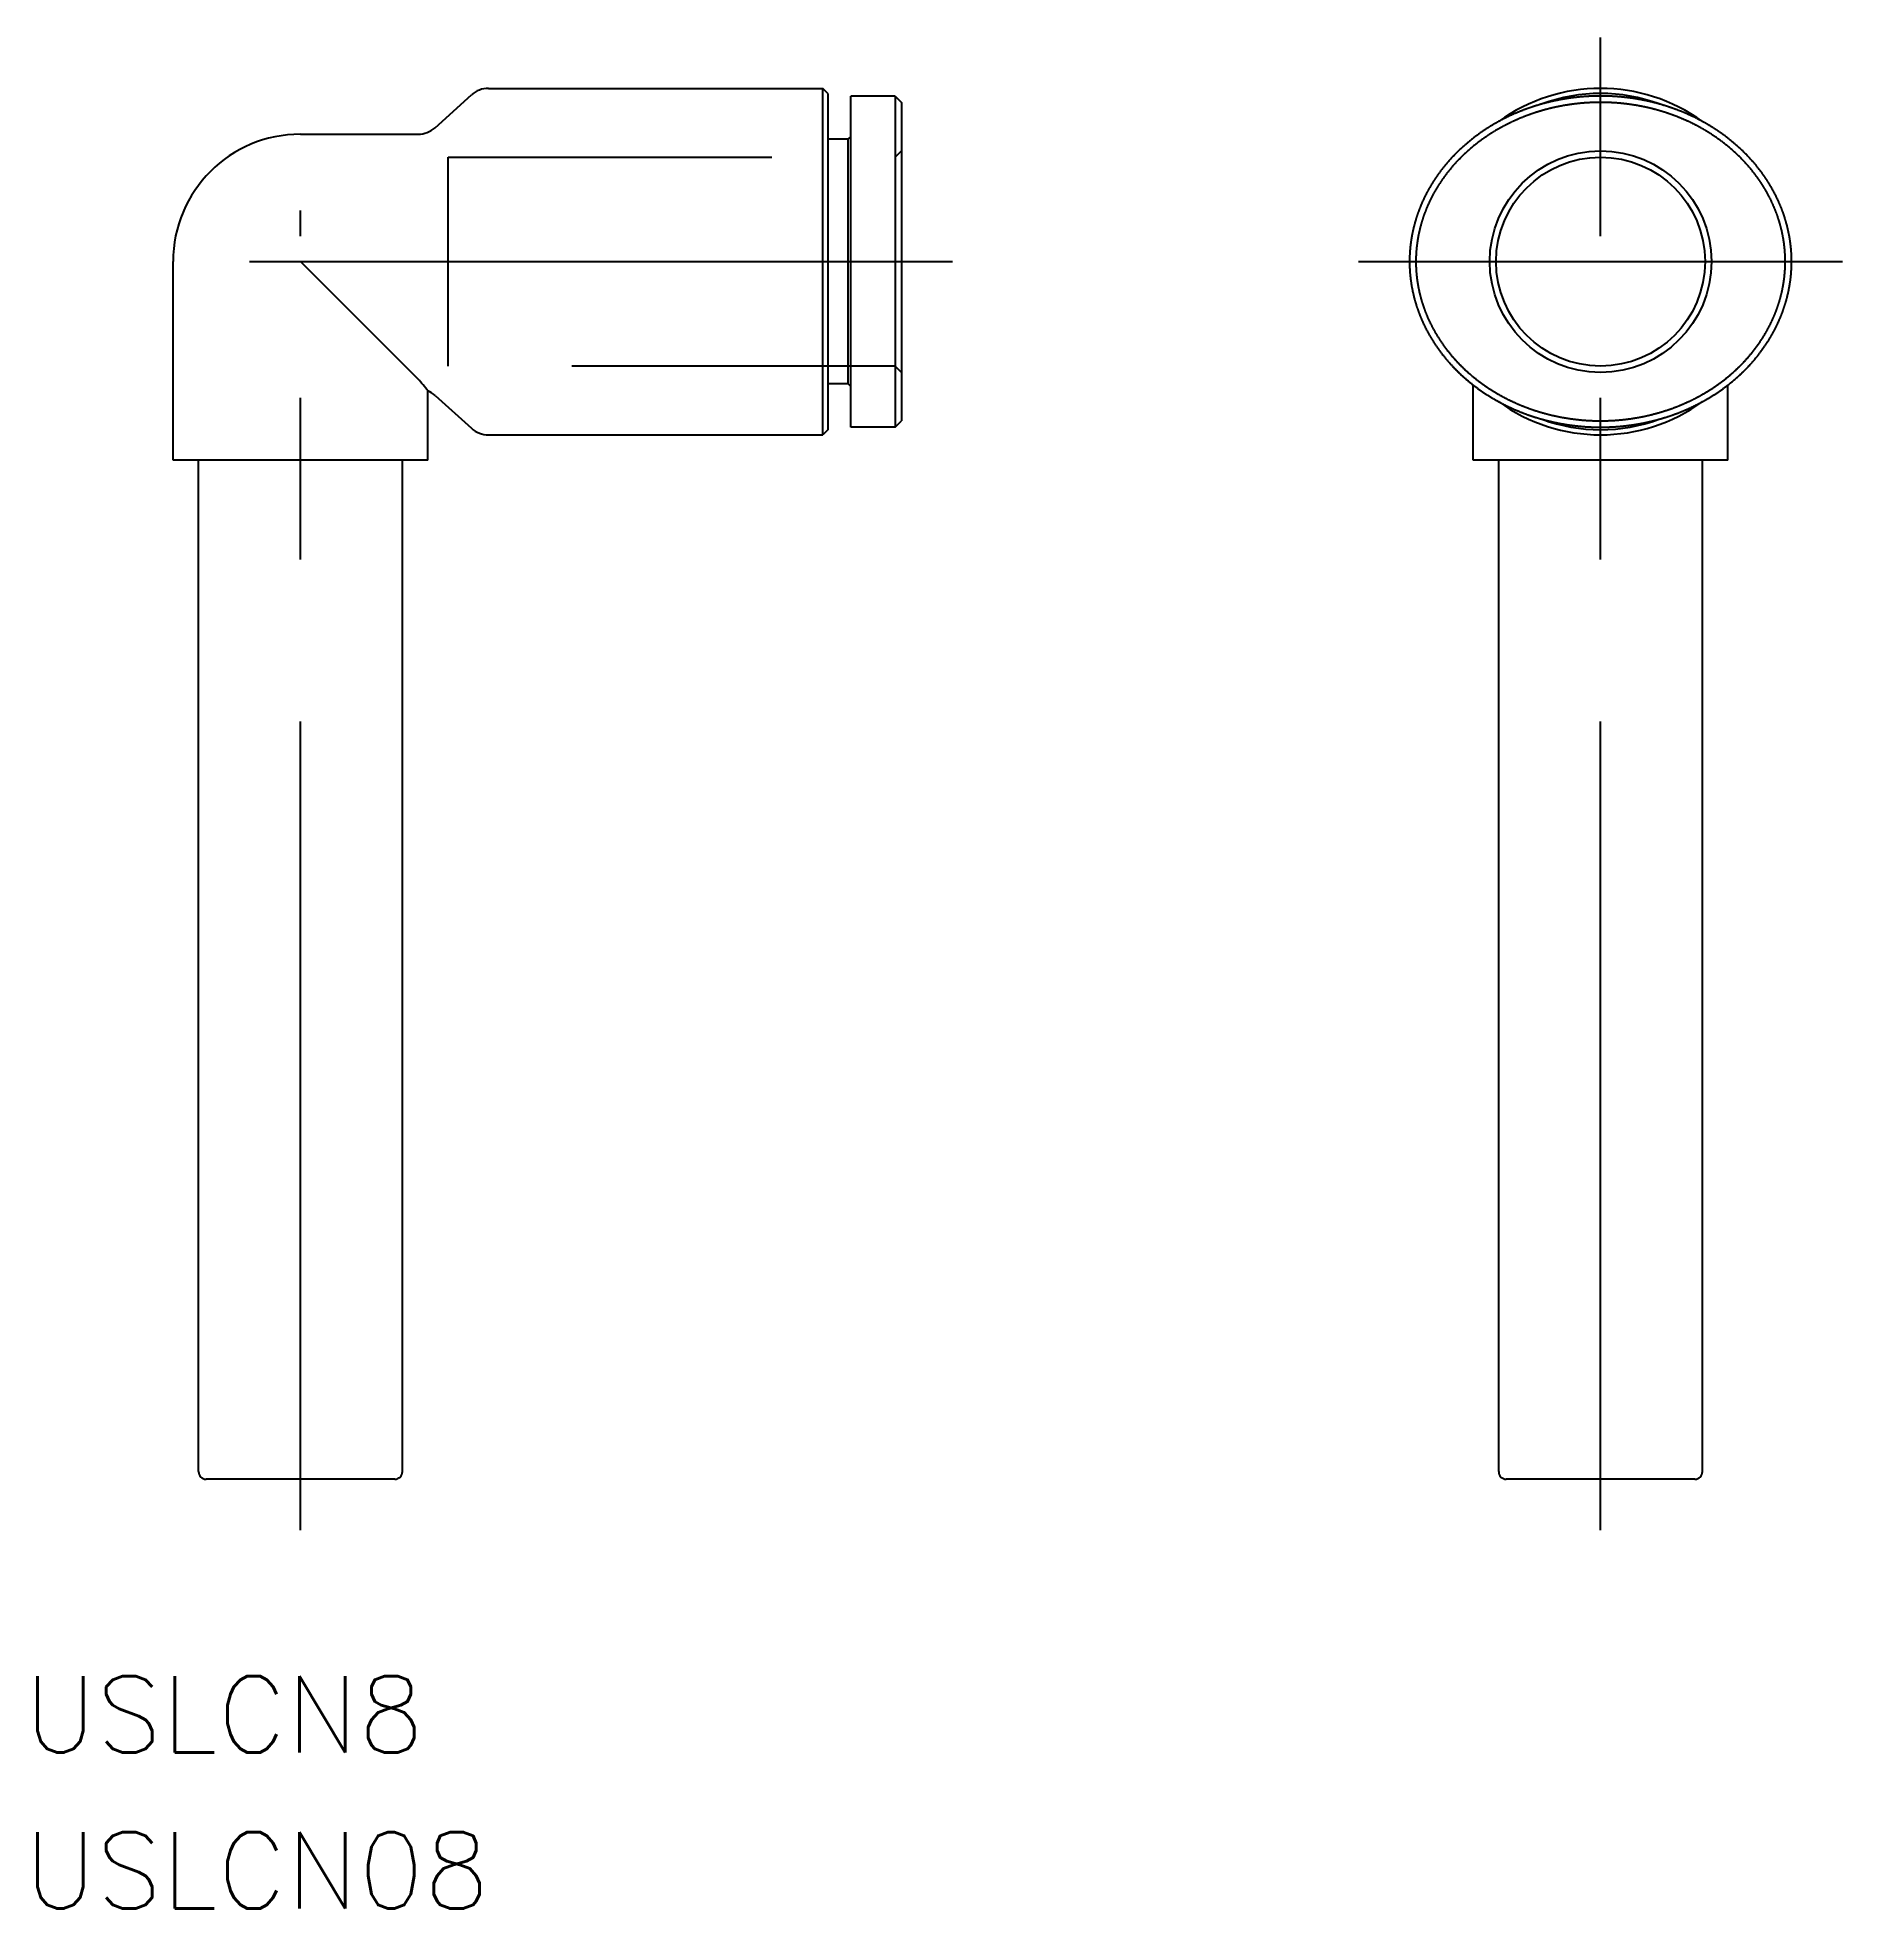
# Model space of a CAD drawing. Extents: x -10.3 to 60.5, y -16.9 to 56.6.
import ezdxf

# ---------------------------------------------------------------- set-up
doc = ezdxf.new("R2010")
doc.units = 0
doc.linetypes.add('CENTER', pattern=[50.8, 31.75, -6.35, 6.35, -6.35])
doc.linetypes.add('DASHED', pattern=[19.05, 12.7, -6.35])
doc.layers.get('0').update_dxf_attribs({"linetype": 'CONTINUOUS'})
doc.layers.add('CENTER', color=1, linetype='CENTER')
doc.styles.get("Standard").update_dxf_attribs({"font": 'txt.shx', "height": 3, "bigfont": 'bigfont.shx'})

msp = doc.modelspace()

# ---------------------------------------------------------------- texts
at = {"color": 7, "linetype": 'CONTINUOUS'}
for s, p in [('USLCN8', (-10.8392, -10.7269)), ('USLCN08', (-10.8392, -16.8537))]:
    msp.add_text(s, height=3, dxfattribs=at).set_placement(p)

# ---------------------------------------------------------------- linework, layer by layer
at = {"color": 7, "linetype": 'CONTINUOUS'}
for p, q in [((7.3837, 54.6), (20.5, 54.6)), ((20.5, 41), (20.5, 54.6)), ((20.7, 54.4), (20.5, 54.6)), ((20.7, 54.4), (20.7, 41.2)), ((5.2852, 53.0567), (6.7148, 54.3433)), ((21.6, 41.3), (21.6, 54.3)), ((23.35, 54.3), (21.6, 54.3)), ((23.35, 54.3), (23.35, 41.3)), ((23.35, 54.3), (23.6, 54.05)), ((23.6, 54.05), (23.6, 41.55)), ((0, 52.8), (4.6163, 52.8)), ((21.5, 52.6), (20.7, 52.6)), ((21.5, 52.6), (21.6, 52.7)), ((21.5, 43), (21.5, 52.6)), ((-5, 40), (-5, 47.8)), ((4.6163, 43.1837), (0, 47.8)), ((5, 40), (5, 42.7234)), ((21.5, 43), (20.7, 43)), ((21.5, 43), (21.6, 42.9)), ((46.0368, 40), (46.0368, 42.9552)), ((56.0368, 40), (56.0368, 42.9552)), ((5.2852, 42.5433), (6.7148, 41.2567)), ((20.7, 41.2), (20.5, 41)), ((23.35, 41.3), (21.6, 41.3)), ((23.35, 41.3), (23.6, 41.55)), ((7.3837, 41), (20.5, 41)), ((5, 40), (-5, 40)), ((-4, 0.3), (-4, 40)), ((4, 0.3), (4, 40)), ((56.0368, 40), (46.0368, 40)), ((47.0368, 0.3), (47.0368, 40)), ((55.0368, 0.3), (55.0368, 40)), ((3.7, 0), (-3.7, 0)), ((54.7368, 0), (47.3368, 0))]:
    msp.add_line(p, q, dxfattribs=at)
at = {"color": 3, "linetype": 'DASHED'}
for p, q in [((5.8, 43.7), (5.8, 51.9)), ((5.8, 51.9), (23.35, 51.9)), ((23.35, 51.9), (23.6, 52.15)), ((23.35, 43.7), (5.8, 43.7)), ((23.6, 43.45), (23.35, 43.7))]:
    msp.add_line(p, q, dxfattribs=at)
at = {"color": 7}
for points in [[(51.0368, 41.3, 0), (51.0503, 41.3, 0), (51.0638, 41.3, 0), (51.0774, 41.3001, 0), (51.0909, 41.3002, 0), (51.1044, 41.3002, 0), (51.1179, 41.3004, 0), (51.1313, 41.3005, 0), (51.1448, 41.3006, 0), (51.1583, 41.3008, 0), (51.1718, 41.301, 0), (51.1853, 41.3012, 0), (51.1988, 41.3014, 0), (51.2123, 41.3017, 0), (51.2258, 41.302, 0), (51.2392, 41.3023, 0), (51.2527, 41.3026, 0), (51.2662, 41.3029, 0), (51.2797, 41.3033, 0), (51.2933, 41.3037, 0), (51.3068, 41.3041, 0), (51.3203, 41.3045, 0), (51.3338, 41.305, 0), (51.3474, 41.3054, 0), (51.3609, 41.3059, 0), (51.3745, 41.3064, 0), (51.3881, 41.307, 0), (51.4017, 41.3075, 0), (51.4153, 41.3081, 0), (51.4289, 41.3087, 0), (51.4425, 41.3094, 0), (51.4561, 41.31, 0), (51.4698, 41.3107, 0), (51.4835, 41.3114, 0), (51.4972, 41.3121, 0), (51.5109, 41.3128, 0), (51.5246, 41.3136, 0), (51.5384, 41.3144, 0), (51.5522, 41.3152, 0), (51.566, 41.3161, 0), (51.5798, 41.3169, 0), (51.5936, 41.3178, 0), (51.6075, 41.3187, 0), (51.6214, 41.3197, 0), (51.6353, 41.3206, 0), (51.6493, 41.3216, 0), (51.6632, 41.3226, 0), (51.6772, 41.3237, 0), (51.6913, 41.3247, 0), (51.7053, 41.3258, 0), (51.7194, 41.3269, 0), (51.7336, 41.3281, 0), (51.7477, 41.3292, 0), (51.7619, 41.3304, 0), (51.7761, 41.3316, 0), (51.7904, 41.3329, 0), (51.8047, 41.3342, 0), (51.819, 41.3354, 0), (51.8334, 41.3368, 0), (51.8478, 41.3381, 0), (51.8622, 41.3395, 0), (51.8767, 41.3409, 0), (51.8912, 41.3423, 0), (51.9058, 41.3438, 0), (51.9204, 41.3453, 0), (51.9351, 41.3468, 0), (51.9498, 41.3483, 0), (51.9645, 41.3499, 0), (51.9793, 41.3515, 0), (51.9941, 41.3532, 0), (52.009, 41.3548, 0), (52.024, 41.3565, 0), (52.0389, 41.3583, 0), (52.054, 41.36, 0), (52.069, 41.3618, 0), (52.0842, 41.3637, 0), (52.0994, 41.3656, 0), (52.1146, 41.3675, 0), (52.1299, 41.3694, 0), (52.1452, 41.3714, 0), (52.1606, 41.3734, 0), (52.1761, 41.3754, 0), (52.1916, 41.3775, 0), (52.2072, 41.3796, 0), (52.2228, 41.3818, 0), (52.2385, 41.384, 0), (52.2543, 41.3862, 0), (52.2701, 41.3885, 0), (52.286, 41.3908, 0), (52.302, 41.3932, 0), (52.318, 41.3955, 0), (52.3341, 41.398, 0), (52.3503, 41.4005, 0), (52.3665, 41.403, 0), (52.3828, 41.4055, 0), (52.3992, 41.4081, 0), (52.4156, 41.4108, 0), (52.4321, 41.4135, 0), (52.4487, 41.4162, 0), (52.4653, 41.419, 0), (52.482, 41.4218, 0), (52.4988, 41.4247, 0), (52.5156, 41.4276, 0), (52.5325, 41.4306, 0), (52.5495, 41.4336, 0), (52.5665, 41.4366, 0), (52.5836, 41.4397, 0), (52.6007, 41.4429, 0), (52.618, 41.4461, 0), (52.6352, 41.4493, 0), (52.6526, 41.4526, 0), (52.67, 41.456, 0), (52.6874, 41.4594, 0), (52.705, 41.4628, 0), (52.7225, 41.4663, 0), (52.7402, 41.4699, 0), (52.7579, 41.4735, 0), (52.7756, 41.4771, 0), (52.7934, 41.4808, 0), (52.8113, 41.4846, 0), (52.8292, 41.4884, 0), (52.8472, 41.4922, 0), (52.8652, 41.4961, 0), (52.8832, 41.5001, 0), (52.9013, 41.5041, 0), (52.9195, 41.5082, 0), (52.9377, 41.5123, 0), (52.9559, 41.5165, 0), (52.9742, 41.5207, 0), (52.9926, 41.525, 0), (53.011, 41.5293, 0), (53.0294, 41.5337, 0), (53.0478, 41.5382, 0), (53.0664, 41.5427, 0), (53.0849, 41.5472, 0), (53.1035, 41.5519, 0), (53.1221, 41.5565, 0), (53.1408, 41.5613, 0), (53.1595, 41.566, 0), (53.1783, 41.5709, 0), (53.1971, 41.5758, 0), (53.2159, 41.5807, 0), (53.2348, 41.5857, 0), (53.2537, 41.5908, 0), (53.2726, 41.5959, 0), (53.2916, 41.6011, 0), (53.3106, 41.6063, 0), (53.3296, 41.6116, 0), (53.3487, 41.6169, 0), (53.3678, 41.6223, 0), (53.3869, 41.6278, 0), (53.4061, 41.6333, 0), (53.4253, 41.6389, 0), (53.4445, 41.6445, 0), (53.4638, 41.6502, 0), (53.4831, 41.6559, 0), (53.5024, 41.6617, 0), (53.5217, 41.6676, 0), (53.5411, 41.6735, 0), (53.5605, 41.6795, 0), (53.5799, 41.6856, 0), (53.5994, 41.6917, 0), (53.6188, 41.6978, 0), (53.6383, 41.704, 0), (53.6579, 41.7103, 0), (53.6774, 41.7167, 0), (53.697, 41.7231, 0), (53.7166, 41.7295, 0), (53.7362, 41.736, 0), (53.7558, 41.7426, 0), (53.7754, 41.7493, 0), (53.7951, 41.756, 0), (53.8148, 41.7627, 0), (53.8345, 41.7695, 0), (53.8542, 41.7764, 0), (53.8739, 41.7834, 0), (53.8937, 41.7904, 0), (53.9134, 41.7975, 0), (53.9332, 41.8046, 0), (53.953, 41.8118, 0), (53.9728, 41.819, 0), (53.9926, 41.8264, 0), (54.0125, 41.8337, 0), (54.0323, 41.8412, 0), (54.0522, 41.8487, 0), (54.072, 41.8563, 0), (54.0919, 41.8639, 0), (54.1118, 41.8716, 0), (54.1317, 41.8794, 0), (54.1516, 41.8872, 0), (54.1715, 41.8951, 0), (54.1914, 41.903, 0), (54.2113, 41.9111, 0), (54.2312, 41.9191, 0), (54.2511, 41.9273, 0), (54.2711, 41.9355, 0), (54.291, 41.9438, 0), (54.3109, 41.9521, 0), (54.3309, 41.9605, 0), (54.3508, 41.969, 0), (54.3707, 41.9775, 0), (54.3907, 41.9861, 0), (54.4106, 41.9948, 0), (54.4306, 42.0035, 0), (54.4505, 42.0123, 0), (54.4705, 42.0212, 0), (54.4904, 42.0302, 0), (54.5104, 42.0392, 0), (54.5303, 42.0482, 0), (54.5503, 42.0574, 0), (54.5702, 42.0666, 0), (54.5902, 42.0759, 0), (54.6101, 42.0852, 0), (54.6301, 42.0946, 0), (54.65, 42.1041, 0), (54.67, 42.1137, 0), (54.69, 42.1233, 0), (54.7099, 42.133, 0), (54.7298, 42.1427, 0), (54.7498, 42.1525, 0), (54.7697, 42.1624, 0), (54.7897, 42.1724, 0), (54.8096, 42.1824, 0), (54.8295, 42.1925, 0), (54.8494, 42.2027, 0), (54.8693, 42.2129, 0), (54.8892, 42.2232, 0), (54.9091, 42.2336, 0), (54.929, 42.244, 0), (54.9489, 42.2545, 0), (54.9688, 42.2651, 0), (54.9886, 42.2757, 0), (55.0085, 42.2864, 0), (55.0283, 42.2972, 0), (55.0481, 42.308, 0), (55.0679, 42.3189, 0), (55.0877, 42.3299, 0), (55.1075, 42.3409, 0), (55.1273, 42.352, 0), (55.147, 42.3632, 0), (55.1668, 42.3745, 0), (55.1865, 42.3858, 0), (55.2062, 42.3972, 0), (55.2259, 42.4086, 0), (55.2455, 42.4201, 0), (55.2652, 42.4317, 0), (55.2848, 42.4434, 0), (55.3045, 42.4551, 0), (55.3241, 42.4669, 0), (55.3436, 42.4787, 0), (55.3632, 42.4906, 0), (55.3827, 42.5026, 0), (55.4022, 42.5147, 0), (55.4217, 42.5268, 0), (55.4412, 42.539, 0), (55.4606, 42.5513, 0), (55.4801, 42.5636, 0), (55.4995, 42.576, 0), (55.5188, 42.5885, 0), (55.5382, 42.601, 0), (55.5575, 42.6136, 0), (55.5768, 42.6262, 0), (55.5961, 42.639, 0), (55.6153, 42.6518, 0), (55.6345, 42.6646, 0), (55.6537, 42.6776, 0), (55.6728, 42.6906, 0), (55.692, 42.7036, 0), (55.7111, 42.7168, 0), (55.7301, 42.73, 0), (55.7491, 42.7433, 0), (55.7681, 42.7566, 0), (55.7871, 42.77, 0), (55.806, 42.7835, 0), (55.8249, 42.797, 0), (55.8438, 42.8106, 0), (55.8626, 42.8243, 0), (55.8814, 42.838, 0), (55.9002, 42.8518, 0), (55.9189, 42.8657, 0), (55.9376, 42.8797, 0), (55.9562, 42.8936, 0), (55.9748, 42.9077, 0), (55.9933, 42.9218, 0), (56.0119, 42.936, 0), (56.0303, 42.9503, 0), (56.0488, 42.9646, 0), (56.0672, 42.979, 0), (56.0855, 42.9934, 0), (56.1038, 43.0079, 0), (56.1221, 43.0225, 0), (56.1403, 43.0371, 0), (56.1585, 43.0518, 0), (56.1766, 43.0666, 0), (56.1947, 43.0814, 0), (56.2128, 43.0963, 0), (56.2308, 43.1112, 0), (56.2487, 43.1262, 0), (56.2666, 43.1412, 0), (56.2845, 43.1564, 0), (56.3023, 43.1715, 0), (56.32, 43.1867, 0), (56.3378, 43.202, 0), (56.3554, 43.2174, 0), (56.373, 43.2328, 0), (56.3906, 43.2482, 0), (56.4081, 43.2638, 0), (56.4255, 43.2793, 0), (56.4429, 43.295, 0), (56.4603, 43.3106, 0), (56.4776, 43.3264, 0), (56.4948, 43.3422, 0), (56.512, 43.358, 0), (56.5291, 43.3739, 0), (56.5462, 43.3899, 0), (56.5632, 43.4059, 0), (56.5802, 43.422, 0), (56.5971, 43.4381, 0), (56.614, 43.4543, 0), (56.6308, 43.4705, 0), (56.6475, 43.4868, 0), (56.6642, 43.5031, 0), (56.6808, 43.5195, 0), (56.6973, 43.5359, 0), (56.7138, 43.5524, 0), (56.7303, 43.569, 0), (56.7466, 43.5856, 0), (56.7629, 43.6022, 0), (56.7792, 43.6189, 0), (56.7954, 43.6356, 0), (56.8115, 43.6524, 0), (56.8275, 43.6693, 0), (56.8435, 43.6861, 0), (56.8595, 43.7031, 0), (56.8753, 43.7201, 0), (56.8911, 43.7371, 0), (56.9068, 43.7542, 0), (56.9225, 43.7713, 0), (56.9381, 43.7885, 0), (56.9536, 43.8057, 0), (56.9691, 43.8229, 0), (56.9844, 43.8402, 0), (56.9997, 43.8576, 0), (57.015, 43.875, 0), (57.0302, 43.8924, 0), (57.0453, 43.9099, 0), (57.0603, 43.9274, 0), (57.0753, 43.9449, 0), (57.0902, 43.9625, 0), (57.105, 43.9802, 0), (57.1197, 43.9978, 0), (57.1344, 44.0155, 0), (57.149, 44.0333, 0), (57.1635, 44.0511, 0), (57.178, 44.0689, 0), (57.1924, 44.0868, 0), (57.2067, 44.1047, 0), (57.221, 44.1226, 0), (57.2351, 44.1406, 0), (57.2492, 44.1586, 0), (57.2633, 44.1766, 0), (57.2772, 44.1947, 0), (57.2911, 44.2128, 0), (57.3049, 44.231, 0), (57.3186, 44.2492, 0), (57.3323, 44.2674, 0), (57.3459, 44.2856, 0), (57.3594, 44.3039, 0), (57.3728, 44.3222, 0), (57.3862, 44.3405, 0), (57.3994, 44.3589, 0), (57.4126, 44.3773, 0), (57.4258, 44.3958, 0), (57.4388, 44.4142, 0), (57.4518, 44.4327, 0), (57.4647, 44.4512, 0), (57.4775, 44.4698, 0), (57.4903, 44.4884, 0), (57.5029, 44.507, 0), (57.5155, 44.5256, 0), (57.5281, 44.5442, 0), (57.5405, 44.5629, 0), (57.5529, 44.5816, 0), (57.5651, 44.6004, 0), (57.5773, 44.6191, 0), (57.5895, 44.6379, 0), (57.6015, 44.6567, 0), (57.6135, 44.6756, 0), (57.6254, 44.6944, 0), (57.6372, 44.7133, 0), (57.6489, 44.7322, 0), (57.6605, 44.7511, 0), (57.6721, 44.7701, 0), (57.6836, 44.789, 0), (57.695, 44.808, 0), (57.7063, 44.827, 0), (57.7176, 44.846, 0), (57.7287, 44.8651, 0), (57.7398, 44.8842, 0), (57.7508, 44.9032, 0), (57.7618, 44.9224, 0), (57.7726, 44.9415, 0), (57.7834, 44.9606, 0), (57.7941, 44.9798, 0), (57.8047, 44.999, 0), (57.8153, 45.0182, 0), (57.8257, 45.0375, 0), (57.8361, 45.0567, 0), (57.8464, 45.076, 0), (57.8566, 45.0953, 0), (57.8668, 45.1146, 0), (57.8769, 45.1339, 0), (57.8869, 45.1533, 0), (57.8968, 45.1726, 0), (57.9066, 45.192, 0), (57.9164, 45.2114, 0), (57.9261, 45.2308, 0), (57.9357, 45.2503, 0), (57.9452, 45.2697, 0), (57.9547, 45.2892, 0), (57.964, 45.3087, 0), (57.9733, 45.3282, 0), (57.9826, 45.3477, 0), (57.9917, 45.3673, 0), (58.0008, 45.3868, 0), (58.0098, 45.4064, 0), (58.0187, 45.426, 0), (58.0275, 45.4456, 0), (58.0363, 45.4652, 0), (58.0449, 45.4849, 0), (58.0536, 45.5045, 0), (58.0621, 45.5242, 0), (58.0705, 45.5439, 0), (58.0789, 45.5636, 0), (58.0872, 45.5833, 0), (58.0954, 45.603, 0), (58.1035, 45.6228, 0), (58.1116, 45.6425, 0), (58.1196, 45.6623, 0), (58.1275, 45.6821, 0), (58.1353, 45.7019, 0), (58.1431, 45.7217, 0), (58.1508, 45.7415, 0), (58.1584, 45.7613, 0), (58.1659, 45.7812, 0), (58.1733, 45.8011, 0), (58.1807, 45.8209, 0), (58.188, 45.8408, 0), (58.1952, 45.8607, 0), (58.2024, 45.8806, 0), (58.2094, 45.9006, 0), (58.2164, 45.9205, 0), (58.2233, 45.9404, 0), (58.2302, 45.9604, 0), (58.2369, 45.9804, 0), (58.2436, 46.0003, 0), (58.2502, 46.0203, 0), (58.2567, 46.0403, 0), (58.2632, 46.0603, 0), (58.2696, 46.0804, 0), (58.2759, 46.1004, 0), (58.2821, 46.1204, 0), (58.2882, 46.1405, 0), (58.2943, 46.1605, 0), (58.3003, 46.1806, 0), (58.3062, 46.2007, 0), (58.3121, 46.2208, 0), (58.3178, 46.2409, 0), (58.3235, 46.261, 0), (58.3292, 46.2811, 0), (58.3347, 46.3012, 0), (58.3402, 46.3213, 0), (58.3456, 46.3415, 0), (58.3509, 46.3616, 0), (58.3561, 46.3818, 0), (58.3613, 46.4019, 0), (58.3664, 46.4221, 0), (58.3714, 46.4423, 0), (58.3763, 46.4625, 0), (58.3812, 46.4827, 0), (58.386, 46.5029, 0), (58.3907, 46.5231, 0), (58.3953, 46.5433, 0), (58.3999, 46.5635, 0), (58.4043, 46.5837, 0), (58.4088, 46.604, 0), (58.4131, 46.6242, 0), (58.4174, 46.6445, 0), (58.4215, 46.6647, 0), (58.4256, 46.685, 0), (58.4297, 46.7052, 0), (58.4336, 46.7255, 0), (58.4375, 46.7458, 0), (58.4413, 46.7661, 0), (58.4451, 46.7864, 0), (58.4487, 46.8067, 0), (58.4523, 46.827, 0), (58.4558, 46.8473, 0), (58.4592, 46.8676, 0), (58.4626, 46.8879, 0), (58.4659, 46.9082, 0), (58.4691, 46.9285, 0), (58.4722, 46.9489, 0), (58.4753, 46.9692, 0), (58.4783, 46.9895, 0), (58.4812, 47.0099, 0), (58.484, 47.0302, 0), (58.4868, 47.0506, 0), (58.4895, 47.0709, 0), (58.4921, 47.0913, 0), (58.4946, 47.1116, 0), (58.4971, 47.132, 0), (58.4995, 47.1524, 0), (58.5018, 47.1727, 0), (58.504, 47.1931, 0), (58.5062, 47.2135, 0), (58.5083, 47.2339, 0), (58.5103, 47.2542, 0), (58.5123, 47.2746, 0), (58.5141, 47.295, 0), (58.5159, 47.3154, 0), (58.5176, 47.3358, 0), (58.5193, 47.3562, 0), (58.5209, 47.3766, 0), (58.5224, 47.397, 0), (58.5238, 47.4174, 0), (58.5251, 47.4378, 0), (58.5264, 47.4582, 0), (58.5276, 47.4786, 0), (58.5287, 47.499, 0), (58.5298, 47.5194, 0), (58.5308, 47.5398, 0), (58.5317, 47.5602, 0), (58.5325, 47.5807, 0), (58.5333, 47.6011, 0), (58.534, 47.6215, 0), (58.5346, 47.6419, 0), (58.5351, 47.6623, 0), (58.5356, 47.6827, 0), (58.536, 47.7032, 0), (58.5363, 47.7236, 0), (58.5365, 47.744, 0), (58.5367, 47.7644, 0), (58.5368, 47.7848, 0), (58.5368, 47.8053, 0), (58.5367, 47.8257, 0), (58.5366, 47.8461, 0), (58.5364, 47.8665, 0), (58.5361, 47.8869, 0), (58.5358, 47.9073, 0), (58.5353, 47.9277, 0), (58.5348, 47.9481, 0), (58.5343, 47.9685, 0), (58.5336, 47.9889, 0), (58.5329, 48.0093, 0), (58.5321, 48.0297, 0), (58.5312, 48.0501, 0), (58.5303, 48.0705, 0), (58.5293, 48.0909, 0), (58.5282, 48.1113, 0), (58.527, 48.1317, 0), (58.5258, 48.1521, 0), (58.5245, 48.1724, 0), (58.5231, 48.1928, 0), (58.5216, 48.2132, 0), (58.5201, 48.2335, 0), (58.5185, 48.2539, 0), (58.5168, 48.2742, 0), (58.5151, 48.2946, 0), (58.5132, 48.3149, 0), (58.5113, 48.3353, 0), (58.5093, 48.3556, 0), (58.5073, 48.3759, 0), (58.5052, 48.3962, 0), (58.503, 48.4166, 0), (58.5007, 48.4369, 0), (58.4984, 48.4572, 0), (58.496, 48.4775, 0), (58.4935, 48.4978, 0), (58.4909, 48.518, 0), (58.4883, 48.5383, 0), (58.4855, 48.5586, 0), (58.4828, 48.5788, 0), (58.4799, 48.5991, 0), (58.477, 48.6193, 0), (58.474, 48.6396, 0), (58.4709, 48.6598, 0), (58.4677, 48.68, 0), (58.4645, 48.7002, 0), (58.4612, 48.7204, 0), (58.4578, 48.7406, 0), (58.4544, 48.7607, 0), (58.4509, 48.7809, 0), (58.4473, 48.8011, 0), (58.4436, 48.8212, 0), (58.4399, 48.8413, 0), (58.4361, 48.8614, 0), (58.4322, 48.8815, 0), (58.4282, 48.9016, 0), (58.4242, 48.9217, 0), (58.4201, 48.9418, 0), (58.416, 48.9618, 0), (58.4117, 48.9818, 0), (58.4074, 49.0019, 0), (58.403, 49.0219, 0), (58.3986, 49.0419, 0), (58.394, 49.0618, 0), (58.3894, 49.0818, 0), (58.3848, 49.1017, 0), (58.38, 49.1217, 0), (58.3752, 49.1416, 0), (58.3704, 49.1615, 0), (58.3654, 49.1814, 0), (58.3604, 49.2012, 0), (58.3553, 49.2211, 0), (58.3501, 49.2409, 0), (58.3449, 49.2607, 0), (58.3396, 49.2805, 0), (58.3342, 49.3003, 0), (58.3288, 49.32, 0), (58.3233, 49.3398, 0), (58.3177, 49.3595, 0), (58.312, 49.3792, 0), (58.3063, 49.3989, 0), (58.3005, 49.4186, 0), (58.2946, 49.4382, 0), (58.2887, 49.4578, 0), (58.2827, 49.4774, 0), (58.2766, 49.497, 0), (58.2705, 49.5166, 0), (58.2643, 49.5361, 0), (58.258, 49.5556, 0), (58.2517, 49.5751, 0), (58.2453, 49.5946, 0), (58.2388, 49.614, 0), (58.2322, 49.6335, 0), (58.2256, 49.6529, 0), (58.2189, 49.6723, 0), (58.2122, 49.6916, 0), (58.2054, 49.711, 0), (58.1985, 49.7303, 0), (58.1915, 49.7495, 0), (58.1845, 49.7688, 0), (58.1774, 49.788, 0), (58.1702, 49.8073, 0), (58.163, 49.8264, 0), (58.1557, 49.8456, 0), (58.1483, 49.8647, 0), (58.1409, 49.8838, 0), (58.1334, 49.9029, 0), (58.1259, 49.922, 0), (58.1182, 49.941, 0), (58.1106, 49.96, 0), (58.1028, 49.979, 0), (58.095, 49.9979, 0), (58.0871, 50.0168, 0), (58.0792, 50.0357, 0), (58.0711, 50.0546, 0), (58.0631, 50.0734, 0), (58.0549, 50.0922, 0), (58.0467, 50.111, 0), (58.0384, 50.1297, 0), (58.0301, 50.1485, 0), (58.0217, 50.1671, 0), (58.0133, 50.1858, 0), (58.0047, 50.2044, 0), (57.9962, 50.223, 0), (57.9875, 50.2416, 0), (57.9788, 50.2601, 0), (57.97, 50.2786, 0), (57.9612, 50.2971, 0), (57.9523, 50.3155, 0), (57.9433, 50.3339, 0), (57.9343, 50.3523, 0), (57.9253, 50.3707, 0), (57.9161, 50.389, 0), (57.9069, 50.4072, 0), (57.8977, 50.4255, 0), (57.8883, 50.4437, 0), (57.879, 50.4619, 0), (57.8695, 50.48, 0), (57.86, 50.4982, 0), (57.8505, 50.5162, 0), (57.8409, 50.5343, 0), (57.8312, 50.5523, 0), (57.8215, 50.5703, 0), (57.8117, 50.5882, 0), (57.8018, 50.6061, 0), (57.7919, 50.624, 0), (57.782, 50.6418, 0), (57.7719, 50.6596, 0), (57.7619, 50.6774, 0), (57.7517, 50.6951, 0), (57.7415, 50.7128, 0), (57.7313, 50.7305, 0), (57.721, 50.7481, 0), (57.7106, 50.7657, 0), (57.7002, 50.7833, 0), (57.6897, 50.8008, 0), (57.6792, 50.8182, 0), (57.6686, 50.8357, 0), (57.658, 50.8531, 0), (57.6473, 50.8704, 0), (57.6365, 50.8878, 0), (57.6257, 50.9051, 0), (57.6149, 50.9223, 0), (57.6039, 50.9395, 0), (57.593, 50.9567, 0), (57.582, 50.9738, 0), (57.5709, 50.9909, 0), (57.5598, 51.0079, 0), (57.5486, 51.025, 0), (57.5374, 51.0419, 0), (57.5261, 51.0589, 0), (57.5147, 51.0757, 0), (57.5034, 51.0926, 0), (57.4919, 51.1094, 0), (57.4804, 51.1262, 0), (57.4689, 51.1429, 0), (57.4573, 51.1596, 0), (57.4457, 51.1763, 0), (57.434, 51.1929, 0), (57.4222, 51.2095, 0), (57.4104, 51.226, 0), (57.3986, 51.2425, 0), (57.3867, 51.259, 0), (57.3747, 51.2754, 0), (57.3627, 51.2918, 0), (57.3507, 51.3081, 0), (57.3386, 51.3244, 0), (57.3265, 51.3407, 0), (57.3143, 51.3569, 0), (57.302, 51.373, 0), (57.2897, 51.3892, 0), (57.2774, 51.4053, 0), (57.265, 51.4213, 0), (57.2526, 51.4374, 0), (57.2401, 51.4533, 0), (57.2275, 51.4693, 0), (57.215, 51.4852, 0), (57.2023, 51.501, 0), (57.1897, 51.5168, 0), (57.1769, 51.5326, 0), (57.1642, 51.5483, 0), (57.1513, 51.564, 0), (57.1385, 51.5797, 0), (57.1256, 51.5953, 0), (57.1126, 51.6109, 0), (57.0996, 51.6264, 0), (57.0865, 51.6419, 0), (57.0734, 51.6573, 0), (57.0603, 51.6727, 0), (57.0471, 51.6881, 0), (57.0339, 51.7034, 0), (57.0206, 51.7187, 0), (57.0072, 51.7339, 0), (56.9939, 51.7491, 0), (56.9804, 51.7643, 0), (56.967, 51.7794, 0), (56.9535, 51.7945, 0), (56.9399, 51.8095, 0), (56.9263, 51.8245, 0), (56.9127, 51.8395, 0), (56.899, 51.8544, 0), (56.8852, 51.8692, 0), (56.8715, 51.8841, 0), (56.8577, 51.8989, 0), (56.8438, 51.9136, 0), (56.8299, 51.9283, 0), (56.8159, 51.943, 0), (56.8019, 51.9576, 0), (56.7879, 51.9722, 0), (56.7738, 51.9867, 0), (56.7597, 52.0012, 0), (56.7455, 52.0156, 0), (56.7313, 52.03, 0), (56.7171, 52.0444, 0), (56.7028, 52.0587, 0), (56.6885, 52.073, 0), (56.6741, 52.0872, 0), (56.6597, 52.1014, 0), (56.6452, 52.1156, 0), (56.6307, 52.1297, 0), (56.6162, 52.1438, 0), (56.6016, 52.1578, 0), (56.587, 52.1718, 0), (56.5723, 52.1857, 0), (56.5576, 52.1996, 0), (56.5428, 52.2135, 0), (56.5281, 52.2273, 0), (56.5132, 52.2411, 0), (56.4984, 52.2548, 0), (56.4835, 52.2685, 0), (56.4685, 52.2821, 0), (56.4536, 52.2957, 0), (56.4385, 52.3093, 0), (56.4235, 52.3228, 0), (56.4084, 52.3362, 0), (56.3932, 52.3497, 0), (56.3781, 52.363, 0), (56.3629, 52.3764, 0), (56.3476, 52.3897, 0), (56.3323, 52.4029, 0), (56.317, 52.4161, 0), (56.3016, 52.4293, 0), (56.2862, 52.4424, 0), (56.2708, 52.4555, 0), (56.2553, 52.4685, 0), (56.2398, 52.4815, 0), (56.2242, 52.4944, 0), (56.2087, 52.5073, 0), (56.193, 52.5202, 0), (56.1774, 52.533, 0), (56.1617, 52.5458, 0), (56.146, 52.5585, 0), (56.1302, 52.5712, 0), (56.1144, 52.5838, 0), (56.0986, 52.5964, 0), (56.0827, 52.6089, 0), (56.0668, 52.6214, 0), (56.0508, 52.6339, 0), (56.0349, 52.6463, 0), (56.0188, 52.6587, 0), (56.0028, 52.671, 0), (55.9867, 52.6833, 0), (55.9706, 52.6955, 0), (55.9545, 52.7077, 0), (55.9383, 52.7198, 0), (55.9221, 52.7319, 0), (55.9058, 52.744, 0), (55.8895, 52.756, 0), (55.8732, 52.768, 0), (55.8569, 52.7799, 0), (55.8405, 52.7918, 0), (55.8241, 52.8036, 0), (55.8077, 52.8154, 0), (55.7912, 52.8271, 0), (55.7747, 52.8388, 0), (55.7581, 52.8504, 0), (55.7416, 52.862, 0), (55.725, 52.8736, 0), (55.7083, 52.8851, 0), (55.6917, 52.8966, 0), (55.675, 52.908, 0), (55.6583, 52.9194, 0), (55.6415, 52.9307, 0), (55.6247, 52.942, 0), (55.6079, 52.9532, 0), (55.5911, 52.9644, 0), (55.5742, 52.9755, 0), (55.5573, 52.9866, 0), (55.5404, 52.9977, 0), (55.5234, 53.0087, 0), (55.5064, 53.0196, 0), (55.4894, 53.0306, 0), (55.4723, 53.0414, 0), (55.4553, 53.0522, 0), (55.4382, 53.063, 0), (55.421, 53.0737, 0), (55.4039, 53.0844, 0), (55.3867, 53.0951, 0), (55.3695, 53.1056, 0), (55.3522, 53.1162, 0), (55.335, 53.1267, 0), (55.3177, 53.1371, 0), (55.3003, 53.1475, 0), (55.283, 53.1579, 0), (55.2656, 53.1682, 0), (55.2482, 53.1785, 0), (55.2308, 53.1887, 0), (55.2133, 53.1989, 0), (55.1959, 53.209, 0), (55.1784, 53.2191, 0), (55.1608, 53.2291, 0), (55.1433, 53.2391, 0), (55.1257, 53.249, 0), (55.1081, 53.2589, 0), (55.0905, 53.2687, 0), (55.0728, 53.2785, 0), (55.0551, 53.2883, 0), (55.0374, 53.298, 0), (55.0197, 53.3077, 0), (55.002, 53.3173, 0), (54.9842, 53.3268, 0), (54.9664, 53.3364, 0), (54.9486, 53.3458, 0), (54.9307, 53.3552, 0), (54.9129, 53.3646, 0), (54.895, 53.374, 0), (54.8771, 53.3832, 0), (54.8591, 53.3925, 0), (54.8412, 53.4017, 0), (54.8232, 53.4108, 0), (54.8052, 53.4199, 0), (54.7872, 53.4289, 0), (54.7692, 53.4379, 0), (54.7511, 53.4469, 0), (54.733, 53.4558, 0), (54.7149, 53.4647, 0), (54.6968, 53.4735, 0), (54.6786, 53.4822, 0), (54.6605, 53.491, 0), (54.6423, 53.4996, 0), (54.6241, 53.5083, 0), (54.6058, 53.5168, 0), (54.5876, 53.5254, 0), (54.5693, 53.5338, 0), (54.551, 53.5423, 0), (54.5327, 53.5507, 0), (54.5144, 53.559, 0), (54.4961, 53.5673, 0), (54.4777, 53.5756, 0), (54.4593, 53.5837, 0), (54.4409, 53.5919, 0), (54.4225, 53.6, 0), (54.4041, 53.6081, 0), (54.3856, 53.6161, 0), (54.3671, 53.624, 0), (54.3486, 53.6319, 0), (54.3301, 53.6398, 0), (54.3116, 53.6476, 0), (54.2931, 53.6554, 0), (54.2745, 53.6631, 0), (54.2559, 53.6708, 0), (54.2373, 53.6785, 0), (54.2187, 53.686, 0), (54.2001, 53.6936, 0), (54.1814, 53.7011, 0), (54.1627, 53.7085, 0), (54.144, 53.7159, 0), (54.1253, 53.7233, 0), (54.1066, 53.7306, 0), (54.0879, 53.7378, 0), (54.0691, 53.7451, 0), (54.0504, 53.7522, 0), (54.0316, 53.7593, 0), (54.0128, 53.7664, 0), (53.9939, 53.7734, 0), (53.9751, 53.7804, 0), (53.9562, 53.7873, 0), (53.9374, 53.7942, 0), (53.9185, 53.8011, 0), (53.8996, 53.8079, 0), (53.8807, 53.8146, 0), (53.8617, 53.8213, 0), (53.8428, 53.828, 0), (53.8238, 53.8346, 0), (53.8048, 53.8411, 0), (53.7858, 53.8476, 0), (53.7668, 53.8541, 0), (53.7478, 53.8605, 0), (53.7288, 53.8669, 0), (53.7097, 53.8732, 0), (53.6906, 53.8795, 0), (53.6716, 53.8857, 0), (53.6525, 53.8919, 0), (53.6333, 53.898, 0), (53.6142, 53.9041, 0), (53.5951, 53.9102, 0), (53.5759, 53.9162, 0), (53.5567, 53.9221, 0), (53.5376, 53.928, 0), (53.5184, 53.9339, 0), (53.4992, 53.9397, 0), (53.4799, 53.9455, 0), (53.4607, 53.9512, 0), (53.4414, 53.9569, 0), (53.4222, 53.9625, 0), (53.4029, 53.9681, 0), (53.3836, 53.9736, 0), (53.3643, 53.9791, 0), (53.345, 53.9845, 0), (53.3257, 53.9899, 0), (53.3063, 53.9953, 0), (53.287, 54.0006, 0), (53.2676, 54.0058, 0), (53.2482, 54.011, 0), (53.2288, 54.0162, 0), (53.2094, 54.0213, 0), (53.19, 54.0264, 0), (53.1706, 54.0314, 0), (53.1512, 54.0364, 0), (53.1317, 54.0413, 0), (53.1123, 54.0462, 0), (53.0928, 54.051, 0), (53.0733, 54.0558, 0), (53.0538, 54.0605, 0), (53.0343, 54.0652, 0), (53.0148, 54.0699, 0), (52.9953, 54.0745, 0), (52.9757, 54.079, 0), (52.9562, 54.0835, 0), (52.9366, 54.088, 0), (52.9171, 54.0924, 0), (52.8975, 54.0968, 0), (52.8779, 54.1011, 0), (52.8583, 54.1054, 0), (52.8387, 54.1096, 0), (52.8191, 54.1138, 0), (52.7994, 54.1179, 0), (52.7798, 54.122, 0), (52.7602, 54.1261, 0), (52.7405, 54.1301, 0), (52.7208, 54.134, 0), (52.7012, 54.1379, 0), (52.6815, 54.1418, 0), (52.6618, 54.1456, 0), (52.6421, 54.1494, 0), (52.6224, 54.1531, 0), (52.6026, 54.1568, 0), (52.5829, 54.1604, 0), (52.5632, 54.164, 0), (52.5434, 54.1675, 0), (52.5237, 54.171, 0), (52.5039, 54.1744, 0), (52.4842, 54.1778, 0), (52.4644, 54.1812, 0), (52.4446, 54.1845, 0), (52.4248, 54.1877, 0), (52.405, 54.1909, 0), (52.3852, 54.1941, 0), (52.3654, 54.1972, 0), (52.3456, 54.2003, 0), (52.3257, 54.2033, 0), (52.3059, 54.2063, 0), (52.2861, 54.2092, 0), (52.2662, 54.2121, 0), (52.2464, 54.2149, 0), (52.2265, 54.2177, 0), (52.2066, 54.2204, 0), (52.1867, 54.2231, 0), (52.1669, 54.2258, 0), (52.147, 54.2284, 0), (52.1271, 54.231, 0), (52.1072, 54.2335, 0), (52.0873, 54.2359, 0), (52.0674, 54.2383, 0), (52.0474, 54.2407, 0), (52.0275, 54.243, 0), (52.0076, 54.2453, 0), (51.9877, 54.2476, 0), (51.9677, 54.2497, 0), (51.9478, 54.2519, 0), (51.9278, 54.254, 0), (51.9079, 54.256, 0), (51.8879, 54.258, 0), (51.868, 54.26, 0), (51.848, 54.2619, 0), (51.828, 54.2637, 0), (51.808, 54.2655, 0), (51.7881, 54.2673, 0), (51.7681, 54.269, 0), (51.7481, 54.2707, 0), (51.7281, 54.2723, 0), (51.7081, 54.2739, 0), (51.6881, 54.2754, 0), (51.6681, 54.2769, 0), (51.6481, 54.2784, 0), (51.6281, 54.2798, 0), (51.6081, 54.2811, 0), (51.5881, 54.2824, 0), (51.568, 54.2837, 0), (51.548, 54.2849, 0), (51.528, 54.286, 0), (51.508, 54.2872, 0), (51.4879, 54.2882, 0), (51.4679, 54.2893, 0), (51.4479, 54.2902, 0), (51.4278, 54.2912, 0), (51.4078, 54.292, 0), (51.3877, 54.2929, 0), (51.3677, 54.2937, 0), (51.3477, 54.2944, 0), (51.3276, 54.2951, 0), (51.3076, 54.2958, 0), (51.2875, 54.2964, 0), (51.2675, 54.2969, 0), (51.2474, 54.2974, 0), (51.2273, 54.2979, 0), (51.2073, 54.2983, 0), (51.1872, 54.2987, 0), (51.1672, 54.299, 0), (51.1471, 54.2993, 0), (51.1271, 54.2995, 0), (51.107, 54.2997, 0), (51.0869, 54.2999, 0), (51.0669, 54.2999, 0), (51.0468, 54.3, 0), (51.0268, 54.3, 0), (51.0067, 54.2999, 0), (50.9867, 54.2999, 0), (50.9666, 54.2997, 0), (50.9465, 54.2995, 0), (50.9265, 54.2993, 0), (50.9064, 54.299, 0), (50.8864, 54.2987, 0), (50.8663, 54.2983, 0), (50.8463, 54.2979, 0), (50.8262, 54.2974, 0), (50.8061, 54.2969, 0), (50.7861, 54.2964, 0), (50.766, 54.2958, 0), (50.746, 54.2951, 0), (50.7259, 54.2944, 0), (50.7059, 54.2937, 0), (50.6859, 54.2929, 0), (50.6658, 54.292, 0), (50.6458, 54.2912, 0), (50.6257, 54.2902, 0), (50.6057, 54.2893, 0), (50.5857, 54.2882, 0), (50.5656, 54.2872, 0), (50.5456, 54.286, 0), (50.5256, 54.2849, 0), (50.5056, 54.2837, 0), (50.4855, 54.2824, 0), (50.4655, 54.2811, 0), (50.4455, 54.2798, 0), (50.4255, 54.2784, 0), (50.4055, 54.2769, 0), (50.3855, 54.2754, 0), (50.3655, 54.2739, 0), (50.3455, 54.2723, 0), (50.3255, 54.2707, 0), (50.3055, 54.269, 0), (50.2855, 54.2673, 0), (50.2656, 54.2655, 0), (50.2456, 54.2637, 0), (50.2256, 54.2619, 0), (50.2056, 54.26, 0), (50.1857, 54.258, 0), (50.1657, 54.256, 0), (50.1458, 54.254, 0), (50.1258, 54.2519, 0), (50.1059, 54.2497, 0), (50.0859, 54.2475, 0), (50.066, 54.2453, 0), (50.0461, 54.243, 0), (50.0261, 54.2407, 0), (50.0062, 54.2383, 0), (49.9863, 54.2359, 0), (49.9664, 54.2335, 0), (49.9465, 54.231, 0), (49.9266, 54.2284, 0), (49.9067, 54.2258, 0), (49.8868, 54.2231, 0), (49.867, 54.2204, 0), (49.8471, 54.2177, 0), (49.8272, 54.2149, 0), (49.8074, 54.2121, 0), (49.7875, 54.2092, 0), (49.7677, 54.2063, 0), (49.7479, 54.2033, 0), (49.728, 54.2003, 0), (49.7082, 54.1972, 0), (49.6884, 54.1941, 0), (49.6686, 54.1909, 0), (49.6488, 54.1877, 0), (49.629, 54.1845, 0), (49.6092, 54.1812, 0), (49.5894, 54.1778, 0), (49.5697, 54.1744, 0), (49.5499, 54.171, 0), (49.5302, 54.1675, 0), (49.5104, 54.164, 0), (49.4907, 54.1604, 0), (49.4709, 54.1568, 0), (49.4512, 54.1531, 0), (49.4315, 54.1494, 0), (49.4118, 54.1456, 0), (49.3921, 54.1418, 0), (49.3724, 54.1379, 0), (49.3528, 54.134, 0), (49.3331, 54.1301, 0), (49.3134, 54.1261, 0), (49.2938, 54.122, 0), (49.2742, 54.1179, 0), (49.2545, 54.1138, 0), (49.2349, 54.1096, 0), (49.2153, 54.1054, 0), (49.1957, 54.1011, 0), (49.1761, 54.0968, 0), (49.1565, 54.0924, 0), (49.137, 54.088, 0), (49.1174, 54.0835, 0), (49.0979, 54.079, 0), (49.0783, 54.0745, 0), (49.0588, 54.0699, 0), (49.0393, 54.0652, 0), (49.0198, 54.0605, 0), (49.0003, 54.0558, 0), (48.9808, 54.051, 0), (48.9613, 54.0462, 0), (48.9419, 54.0413, 0), (48.9224, 54.0364, 0), (48.903, 54.0314, 0), (48.8836, 54.0264, 0), (48.8642, 54.0213, 0), (48.8448, 54.0162, 0), (48.8254, 54.011, 0), (48.806, 54.0058, 0), (48.7866, 54.0006, 0), (48.7673, 53.9953, 0), (48.7479, 53.9899, 0), (48.7286, 53.9845, 0), (48.7093, 53.9791, 0), (48.69, 53.9736, 0), (48.6707, 53.9681, 0), (48.6514, 53.9625, 0), (48.6322, 53.9569, 0), (48.6129, 53.9512, 0), (48.5937, 53.9455, 0), (48.5744, 53.9397, 0), (48.5552, 53.9339, 0), (48.536, 53.928, 0), (48.5169, 53.9221, 0), (48.4977, 53.9162, 0), (48.4785, 53.9102, 0), (48.4594, 53.9041, 0), (48.4403, 53.898, 0), (48.4211, 53.8919, 0), (48.402, 53.8857, 0), (48.383, 53.8795, 0), (48.3639, 53.8732, 0), (48.3448, 53.8669, 0), (48.3258, 53.8605, 0), (48.3068, 53.8541, 0), (48.2878, 53.8476, 0), (48.2688, 53.8411, 0), (48.2498, 53.8345, 0), (48.2308, 53.8279, 0), (48.2119, 53.8213, 0), (48.1929, 53.8146, 0), (48.174, 53.8078, 0), (48.1551, 53.8011, 0), (48.1362, 53.7942, 0), (48.1173, 53.7873, 0), (48.0985, 53.7804, 0), (48.0796, 53.7734, 0), (48.0608, 53.7664, 0), (48.042, 53.7593, 0), (48.0232, 53.7522, 0), (48.0044, 53.745, 0), (47.9857, 53.7378, 0), (47.9669, 53.7306, 0), (47.9482, 53.7233, 0), (47.9295, 53.7159, 0), (47.9108, 53.7085, 0), (47.8921, 53.7011, 0), (47.8735, 53.6936, 0), (47.8548, 53.686, 0), (47.8362, 53.6784, 0), (47.8176, 53.6708, 0), (47.799, 53.6631, 0), (47.7805, 53.6554, 0), (47.7619, 53.6476, 0), (47.7434, 53.6398, 0), (47.7249, 53.6319, 0), (47.7064, 53.624, 0), (47.6879, 53.616, 0), (47.6694, 53.608, 0), (47.651, 53.6, 0), (47.6326, 53.5919, 0), (47.6142, 53.5837, 0), (47.5958, 53.5755, 0), (47.5774, 53.5673, 0), (47.5591, 53.559, 0), (47.5408, 53.5506, 0), (47.5225, 53.5423, 0), (47.5042, 53.5338, 0), (47.4859, 53.5253, 0), (47.4677, 53.5168, 0), (47.4495, 53.5082, 0), (47.4313, 53.4996, 0), (47.4131, 53.491, 0), (47.3949, 53.4822, 0), (47.3768, 53.4735, 0), (47.3587, 53.4647, 0), (47.3406, 53.4558, 0), (47.3225, 53.4469, 0), (47.3044, 53.438, 0), (47.2864, 53.429, 0), (47.2684, 53.4199, 0), (47.2504, 53.4108, 0), (47.2324, 53.4017, 0), (47.2145, 53.3925, 0), (47.1965, 53.3833, 0), (47.1786, 53.374, 0), (47.1608, 53.3647, 0), (47.1429, 53.3553, 0), (47.1251, 53.3459, 0), (47.1072, 53.3364, 0), (47.0895, 53.3269, 0), (47.0717, 53.3173, 0), (47.0539, 53.3077, 0), (47.0362, 53.2981, 0), (47.0185, 53.2884, 0), (47.0008, 53.2786, 0), (46.9832, 53.2688, 0), (46.9656, 53.259, 0), (46.948, 53.2491, 0), (46.9304, 53.2391, 0), (46.9128, 53.2292, 0), (46.8953, 53.2191, 0), (46.8778, 53.209, 0), (46.8603, 53.1989, 0), (46.8429, 53.1887, 0), (46.8254, 53.1785, 0), (46.808, 53.1683, 0), (46.7906, 53.1579, 0), (46.7733, 53.1476, 0), (46.756, 53.1372, 0), (46.7387, 53.1267, 0), (46.7214, 53.1162, 0), (46.7042, 53.1057, 0), (46.6869, 53.0951, 0), (46.6698, 53.0844, 0), (46.6526, 53.0738, 0), (46.6355, 53.063, 0), (46.6184, 53.0523, 0), (46.6013, 53.0414, 0), (46.5842, 53.0306, 0), (46.5672, 53.0196, 0), (46.5502, 53.0087, 0), (46.5333, 52.9977, 0), (46.5163, 52.9866, 0), (46.4994, 52.9755, 0), (46.4826, 52.9644, 0), (46.4657, 52.9532, 0), (46.4489, 52.9419, 0), (46.4321, 52.9307, 0), (46.4154, 52.9193, 0), (46.3986, 52.908, 0), (46.3819, 52.8965, 0), (46.3653, 52.8851, 0), (46.3486, 52.8736, 0), (46.332, 52.862, 0), (46.3155, 52.8504, 0), (46.2989, 52.8388, 0), (46.2824, 52.8271, 0), (46.266, 52.8153, 0), (46.2495, 52.8036, 0), (46.2331, 52.7917, 0), (46.2167, 52.7799, 0), (46.2004, 52.7679, 0), (46.1841, 52.756, 0), (46.1678, 52.744, 0), (46.1515, 52.7319, 0), (46.1353, 52.7198, 0), (46.1191, 52.7077, 0), (46.103, 52.6955, 0), (46.0869, 52.6833, 0), (46.0708, 52.671, 0), (46.0548, 52.6587, 0), (46.0387, 52.6463, 0), (46.0228, 52.6339, 0), (46.0068, 52.6214, 0), (45.9909, 52.6089, 0), (45.975, 52.5964, 0), (45.9592, 52.5838, 0), (45.9434, 52.5712, 0), (45.9276, 52.5585, 0), (45.9119, 52.5458, 0), (45.8962, 52.533, 0), (45.8805, 52.5202, 0), (45.8649, 52.5073, 0), (45.8493, 52.4944, 0), (45.8338, 52.4815, 0), (45.8183, 52.4685, 0), (45.8028, 52.4555, 0), (45.7874, 52.4424, 0), (45.772, 52.4293, 0), (45.7566, 52.4161, 0), (45.7413, 52.4029, 0), (45.726, 52.3897, 0), (45.7107, 52.3764, 0), (45.6955, 52.363, 0), (45.6803, 52.3497, 0), (45.6652, 52.3362, 0), (45.6501, 52.3228, 0), (45.6351, 52.3093, 0), (45.62, 52.2957, 0), (45.6051, 52.2821, 0), (45.5901, 52.2685, 0), (45.5752, 52.2548, 0), (45.5603, 52.2411, 0), (45.5455, 52.2273, 0), (45.5307, 52.2135, 0), (45.516, 52.1996, 0), (45.5013, 52.1857, 0), (45.4866, 52.1718, 0), (45.472, 52.1578, 0), (45.4574, 52.1438, 0), (45.4429, 52.1297, 0), (45.4284, 52.1156, 0), (45.4139, 52.1015, 0), (45.3995, 52.0873, 0), (45.3852, 52.073, 0), (45.3708, 52.0587, 0), (45.3565, 52.0444, 0), (45.3423, 52.03, 0), (45.3281, 52.0156, 0), (45.3139, 52.0012, 0), (45.2998, 51.9867, 0), (45.2857, 51.9722, 0), (45.2717, 51.9576, 0), (45.2577, 51.943, 0), (45.2437, 51.9283, 0), (45.2298, 51.9136, 0), (45.216, 51.8989, 0), (45.2021, 51.8841, 0), (45.1884, 51.8693, 0), (45.1746, 51.8544, 0), (45.1609, 51.8395, 0), (45.1473, 51.8245, 0), (45.1337, 51.8095, 0), (45.1201, 51.7945, 0), (45.1066, 51.7794, 0), (45.0932, 51.7643, 0), (45.0797, 51.7491, 0), (45.0664, 51.7339, 0), (45.053, 51.7187, 0), (45.0398, 51.7034, 0), (45.0265, 51.6881, 0), (45.0133, 51.6727, 0), (45.0002, 51.6573, 0), (44.9871, 51.6419, 0), (44.974, 51.6264, 0), (44.961, 51.6109, 0), (44.9481, 51.5953, 0), (44.9351, 51.5797, 0), (44.9223, 51.564, 0), (44.9095, 51.5483, 0), (44.8967, 51.5326, 0), (44.884, 51.5168, 0), (44.8713, 51.501, 0), (44.8586, 51.4852, 0), (44.8461, 51.4693, 0), (44.8335, 51.4533, 0), (44.821, 51.4374, 0), (44.8086, 51.4213, 0), (44.7962, 51.4053, 0), (44.7839, 51.3892, 0), (44.7716, 51.373, 0), (44.7593, 51.3569, 0), (44.7471, 51.3407, 0), (44.735, 51.3244, 0), (44.7229, 51.3081, 0), (44.7109, 51.2918, 0), (44.6989, 51.2754, 0), (44.6869, 51.259, 0), (44.675, 51.2425, 0), (44.6632, 51.226, 0), (44.6514, 51.2094, 0), (44.6396, 51.1929, 0), (44.6279, 51.1762, 0), (44.6163, 51.1596, 0), (44.6047, 51.1429, 0), (44.5931, 51.1261, 0), (44.5816, 51.1093, 0), (44.5702, 51.0925, 0), (44.5588, 51.0756, 0), (44.5475, 51.0587, 0), (44.5362, 51.0418, 0), (44.525, 51.0248, 0), (44.5138, 51.0078, 0), (44.5027, 50.9907, 0), (44.4916, 50.9736, 0), (44.4806, 50.9565, 0), (44.4696, 50.9393, 0), (44.4587, 50.9221, 0), (44.4478, 50.9049, 0), (44.437, 50.8876, 0), (44.4263, 50.8703, 0), (44.4156, 50.8529, 0), (44.4049, 50.8355, 0), (44.3944, 50.8181, 0), (44.3838, 50.8006, 0), (44.3734, 50.7831, 0), (44.3629, 50.7655, 0), (44.3526, 50.748, 0), (44.3423, 50.7303, 0), (44.332, 50.7127, 0), (44.3218, 50.695, 0), (44.3117, 50.6773, 0), (44.3016, 50.6595, 0), (44.2916, 50.6417, 0), (44.2816, 50.6239, 0), (44.2717, 50.606, 0), (44.2619, 50.5881, 0), (44.2521, 50.5702, 0), (44.2424, 50.5522, 0), (44.2327, 50.5342, 0), (44.2231, 50.5162, 0), (44.2135, 50.4981, 0), (44.204, 50.48, 0), (44.1946, 50.4619, 0), (44.1852, 50.4437, 0), (44.1759, 50.4255, 0), (44.1666, 50.4073, 0), (44.1574, 50.389, 0), (44.1483, 50.3707, 0), (44.1392, 50.3523, 0), (44.1302, 50.334, 0), (44.1212, 50.3156, 0), (44.1124, 50.2971, 0), (44.1035, 50.2787, 0), (44.0948, 50.2602, 0), (44.086, 50.2416, 0), (44.0774, 50.2231, 0), (44.0688, 50.2045, 0), (44.0603, 50.1858, 0), (44.0518, 50.1672, 0), (44.0434, 50.1485, 0), (44.0351, 50.1298, 0), (44.0269, 50.111, 0), (44.0187, 50.0923, 0), (44.0105, 50.0735, 0), (44.0024, 50.0546, 0), (43.9944, 50.0358, 0), (43.9865, 50.0169, 0), (43.9786, 49.9979, 0), (43.9708, 49.979, 0), (43.963, 49.96, 0), (43.9554, 49.941, 0), (43.9477, 49.922, 0), (43.9402, 49.9029, 0), (43.9327, 49.8838, 0), (43.9253, 49.8647, 0), (43.9179, 49.8456, 0), (43.9106, 49.8264, 0), (43.9034, 49.8072, 0), (43.8963, 49.788, 0), (43.8892, 49.7688, 0), (43.8822, 49.7495, 0), (43.8752, 49.7302, 0), (43.8683, 49.7109, 0), (43.8615, 49.6916, 0), (43.8547, 49.6722, 0), (43.8481, 49.6529, 0), (43.8414, 49.6334, 0), (43.8349, 49.614, 0), (43.8284, 49.5946, 0), (43.822, 49.5751, 0), (43.8156, 49.5556, 0), (43.8094, 49.5361, 0), (43.8031, 49.5165, 0), (43.797, 49.497, 0), (43.7909, 49.4774, 0), (43.7849, 49.4578, 0), (43.779, 49.4382, 0), (43.7731, 49.4185, 0), (43.7673, 49.3989, 0), (43.7616, 49.3792, 0), (43.7559, 49.3595, 0), (43.7503, 49.3398, 0), (43.7448, 49.32, 0), (43.7394, 49.3003, 0), (43.734, 49.2805, 0), (43.7287, 49.2607, 0), (43.7234, 49.2409, 0), (43.7183, 49.2211, 0), (43.7132, 49.2012, 0), (43.7082, 49.1814, 0), (43.7032, 49.1615, 0), (43.6983, 49.1416, 0), (43.6935, 49.1217, 0), (43.6888, 49.1017, 0), (43.6841, 49.0818, 0), (43.6795, 49.0618, 0), (43.675, 49.0418, 0), (43.6705, 49.0219, 0), (43.6661, 49.0018, 0), (43.6618, 48.9818, 0), (43.6576, 48.9618, 0), (43.6534, 48.9417, 0), (43.6493, 48.9217, 0), (43.6453, 48.9016, 0), (43.6413, 48.8815, 0), (43.6375, 48.8614, 0), (43.6337, 48.8413, 0), (43.6299, 48.8212, 0), (43.6263, 48.8011, 0), (43.6227, 48.7809, 0), (43.6192, 48.7608, 0), (43.6157, 48.7406, 0), (43.6124, 48.7204, 0), (43.6091, 48.7002, 0), (43.6059, 48.68, 0), (43.6027, 48.6598, 0), (43.5996, 48.6396, 0), (43.5966, 48.6194, 0), (43.5937, 48.5991, 0), (43.5909, 48.5789, 0), (43.5881, 48.5586, 0), (43.5854, 48.5384, 0), (43.5827, 48.5181, 0), (43.5802, 48.4978, 0), (43.5777, 48.4775, 0), (43.5753, 48.4572, 0), (43.5729, 48.4369, 0), (43.5707, 48.4166, 0), (43.5685, 48.3963, 0), (43.5663, 48.376, 0), (43.5643, 48.3556, 0), (43.5623, 48.3353, 0), (43.5604, 48.315, 0), (43.5586, 48.2946, 0), (43.5568, 48.2743, 0), (43.5552, 48.2539, 0), (43.5535, 48.2335, 0), (43.552, 48.2132, 0), (43.5505, 48.1928, 0), (43.5492, 48.1724, 0), (43.5478, 48.152, 0), (43.5466, 48.1317, 0), (43.5454, 48.1113, 0), (43.5444, 48.0909, 0), (43.5433, 48.0705, 0), (43.5424, 48.0501, 0), (43.5415, 48.0297, 0), (43.5407, 48.0093, 0), (43.54, 47.9889, 0), (43.5393, 47.9685, 0), (43.5388, 47.948, 0), (43.5383, 47.9276, 0), (43.5378, 47.9072, 0), (43.5375, 47.8868, 0), (43.5372, 47.8664, 0), (43.537, 47.846, 0), (43.5369, 47.8255, 0), (43.5368, 47.8051, 0), (43.5368, 47.7847, 0), (43.5369, 47.7643, 0), (43.5371, 47.7439, 0), (43.5373, 47.7235, 0), (43.5376, 47.703, 0), (43.538, 47.6826, 0), (43.5385, 47.6622, 0), (43.539, 47.6418, 0), (43.5396, 47.6214, 0), (43.5403, 47.601, 0), (43.5411, 47.5806, 0), (43.5419, 47.5602, 0), (43.5428, 47.5398, 0), (43.5438, 47.5194, 0), (43.5448, 47.4989, 0), (43.546, 47.4785, 0), (43.5472, 47.4581, 0), (43.5484, 47.4377, 0), (43.5498, 47.4173, 0), (43.5512, 47.3969, 0), (43.5527, 47.3765, 0), (43.5543, 47.3561, 0), (43.5559, 47.3358, 0), (43.5577, 47.3154, 0), (43.5595, 47.295, 0), (43.5613, 47.2746, 0), (43.5633, 47.2542, 0), (43.5653, 47.2338, 0), (43.5674, 47.2135, 0), (43.5695, 47.1931, 0), (43.5718, 47.1727, 0), (43.5741, 47.1523, 0), (43.5765, 47.132, 0), (43.579, 47.1116, 0), (43.5815, 47.0913, 0), (43.5841, 47.0709, 0), (43.5868, 47.0506, 0), (43.5896, 47.0302, 0), (43.5924, 47.0099, 0), (43.5953, 46.9895, 0), (43.5983, 46.9692, 0), (43.6014, 46.9489, 0), (43.6045, 46.9285, 0), (43.6077, 46.9082, 0), (43.611, 46.8879, 0), (43.6143, 46.8676, 0), (43.6178, 46.8473, 0), (43.6213, 46.827, 0), (43.6249, 46.8067, 0), (43.6285, 46.7864, 0), (43.6323, 46.7661, 0), (43.6361, 46.7458, 0), (43.64, 46.7255, 0), (43.6439, 46.7053, 0), (43.648, 46.685, 0), (43.6521, 46.6647, 0), (43.6562, 46.6445, 0), (43.6605, 46.6242, 0), (43.6648, 46.604, 0), (43.6693, 46.5838, 0), (43.6737, 46.5635, 0), (43.6783, 46.5433, 0), (43.6829, 46.5231, 0), (43.6876, 46.5029, 0), (43.6924, 46.4827, 0), (43.6973, 46.4625, 0), (43.7022, 46.4423, 0), (43.7072, 46.4221, 0), (43.7123, 46.402, 0), (43.7175, 46.3818, 0), (43.7227, 46.3616, 0), (43.728, 46.3415, 0), (43.7334, 46.3214, 0), (43.7389, 46.3012, 0), (43.7444, 46.2811, 0), (43.7501, 46.261, 0), (43.7558, 46.2409, 0), (43.7615, 46.2208, 0), (43.7674, 46.2007, 0), (43.7733, 46.1806, 0), (43.7793, 46.1605, 0), (43.7854, 46.1405, 0), (43.7915, 46.1204, 0), (43.7977, 46.1004, 0), (43.804, 46.0803, 0), (43.8104, 46.0603, 0), (43.8169, 46.0403, 0), (43.8234, 46.0203, 0), (43.83, 46.0003, 0), (43.8367, 45.9803, 0), (43.8434, 45.9604, 0), (43.8503, 45.9404, 0), (43.8572, 45.9205, 0), (43.8642, 45.9005, 0), (43.8712, 45.8806, 0), (43.8784, 45.8607, 0), (43.8856, 45.8408, 0), (43.8929, 45.8209, 0), (43.9003, 45.801, 0), (43.9077, 45.7812, 0), (43.9152, 45.7613, 0), (43.9228, 45.7415, 0), (43.9305, 45.7217, 0), (43.9383, 45.7019, 0), (43.9461, 45.6821, 0), (43.954, 45.6623, 0), (43.962, 45.6425, 0), (43.9701, 45.6228, 0), (43.9782, 45.603, 0), (43.9864, 45.5833, 0), (43.9947, 45.5636, 0), (44.0031, 45.5439, 0), (44.0115, 45.5242, 0), (44.02, 45.5045, 0), (44.0286, 45.4849, 0), (44.0373, 45.4652, 0), (44.0461, 45.4456, 0), (44.0549, 45.426, 0), (44.0638, 45.4064, 0), (44.0728, 45.3868, 0), (44.0819, 45.3673, 0), (44.091, 45.3477, 0), (44.1002, 45.3282, 0), (44.1095, 45.3087, 0), (44.1189, 45.2892, 0), (44.1284, 45.2698, 0), (44.1379, 45.2503, 0), (44.1475, 45.2309, 0), (44.1572, 45.2114, 0), (44.167, 45.192, 0), (44.1768, 45.1726, 0), (44.1867, 45.1533, 0), (44.1967, 45.1339, 0), (44.2068, 45.1146, 0), (44.2169, 45.0953, 0), (44.2272, 45.076, 0), (44.2375, 45.0567, 0), (44.2479, 45.0374, 0), (44.2584, 45.0182, 0), (44.2689, 44.999, 0), (44.2795, 44.9798, 0), (44.2903, 44.9606, 0), (44.301, 44.9414, 0), (44.3119, 44.9223, 0), (44.3229, 44.9031, 0), (44.3339, 44.884, 0), (44.345, 44.8649, 0), (44.3562, 44.8459, 0), (44.3674, 44.8268, 0), (44.3788, 44.8078, 0), (44.3902, 44.7888, 0), (44.4017, 44.7699, 0), (44.4132, 44.7509, 0), (44.4249, 44.732, 0), (44.4366, 44.7131, 0), (44.4484, 44.6942, 0), (44.4603, 44.6753, 0), (44.4723, 44.6565, 0), (44.4843, 44.6377, 0), (44.4964, 44.6189, 0), (44.5086, 44.6002, 0), (44.5209, 44.5815, 0), (44.5332, 44.5628, 0), (44.5456, 44.5441, 0), (44.5581, 44.5254, 0), (44.5707, 44.5068, 0), (44.5834, 44.4882, 0), (44.5961, 44.4697, 0), (44.6089, 44.4511, 0), (44.6218, 44.4326, 0), (44.6348, 44.4141, 0), (44.6478, 44.3957, 0), (44.6609, 44.3773, 0), (44.6741, 44.3589, 0), (44.6874, 44.3405, 0), (44.7007, 44.3222, 0), (44.7141, 44.3039, 0), (44.7276, 44.2856, 0), (44.7412, 44.2674, 0), (44.7548, 44.2492, 0), (44.7685, 44.231, 0), (44.7823, 44.2129, 0), (44.7962, 44.1948, 0), (44.8101, 44.1767, 0), (44.8242, 44.1587, 0), (44.8383, 44.1407, 0), (44.8524, 44.1227, 0), (44.8667, 44.1048, 0), (44.881, 44.0869, 0), (44.8954, 44.069, 0), (44.9099, 44.0512, 0), (44.9244, 44.0334, 0), (44.939, 44.0156, 0), (44.9537, 43.9979, 0), (44.9685, 43.9802, 0), (44.9833, 43.9626, 0), (44.9982, 43.945, 0), (45.0132, 43.9274, 0), (45.0283, 43.9099, 0), (45.0434, 43.8924, 0), (45.0586, 43.875, 0), (45.0738, 43.8576, 0), (45.0892, 43.8403, 0), (45.1046, 43.823, 0), (45.12, 43.8057, 0), (45.1356, 43.7885, 0), (45.1512, 43.7714, 0), (45.1668, 43.7542, 0), (45.1826, 43.7372, 0), (45.1984, 43.7201, 0), (45.2142, 43.7032, 0), (45.2302, 43.6862, 0), (45.2461, 43.6693, 0), (45.2622, 43.6525, 0), (45.2783, 43.6357, 0), (45.2945, 43.619, 0), (45.3107, 43.6023, 0), (45.3271, 43.5856, 0), (45.3434, 43.569, 0), (45.3599, 43.5525, 0), (45.3763, 43.536, 0), (45.3929, 43.5196, 0), (45.4095, 43.5032, 0), (45.4262, 43.4868, 0), (45.4429, 43.4705, 0), (45.4597, 43.4543, 0), (45.4765, 43.4381, 0), (45.4934, 43.422, 0), (45.5104, 43.4059, 0), (45.5274, 43.3899, 0), (45.5445, 43.3739, 0), (45.5616, 43.358, 0), (45.5788, 43.3421, 0), (45.596, 43.3263, 0), (45.6133, 43.3106, 0), (45.6306, 43.2949, 0), (45.648, 43.2792, 0), (45.6655, 43.2637, 0), (45.683, 43.2481, 0), (45.7005, 43.2327, 0), (45.7181, 43.2173, 0), (45.7358, 43.2019, 0), (45.7535, 43.1866, 0), (45.7712, 43.1714, 0), (45.789, 43.1562, 0), (45.8069, 43.1411, 0), (45.8248, 43.1261, 0), (45.8427, 43.1111, 0), (45.8607, 43.0961, 0), (45.8788, 43.0813, 0), (45.8969, 43.0664, 0), (45.915, 43.0517, 0), (45.9332, 43.037, 0), (45.9514, 43.0224, 0), (45.9697, 43.0078, 0), (45.988, 42.9933, 0), (46.0064, 42.9789, 0), (46.0248, 42.9645, 0), (46.0432, 42.9502, 0), (46.0617, 42.936, 0), (46.0802, 42.9218, 0), (46.0988, 42.9077, 0), (46.1174, 42.8937, 0), (46.136, 42.8797, 0), (46.1547, 42.8658, 0), (46.1734, 42.8519, 0), (46.1922, 42.8381, 0), (46.211, 42.8244, 0), (46.2298, 42.8107, 0), (46.2487, 42.7971, 0), (46.2676, 42.7836, 0), (46.2865, 42.7701, 0), (46.3055, 42.7567, 0), (46.3245, 42.7434, 0), (46.3435, 42.7301, 0), (46.3625, 42.7169, 0), (46.3816, 42.7038, 0), (46.4008, 42.6907, 0), (46.4199, 42.6777, 0), (46.4391, 42.6648, 0), (46.4583, 42.6519, 0), (46.4776, 42.6391, 0), (46.4968, 42.6263, 0), (46.5161, 42.6137, 0), (46.5355, 42.601, 0), (46.5548, 42.5885, 0), (46.5742, 42.576, 0), (46.5936, 42.5636, 0), (46.613, 42.5513, 0), (46.6325, 42.539, 0), (46.6519, 42.5268, 0), (46.6714, 42.5147, 0), (46.6909, 42.5026, 0), (46.7105, 42.4906, 0), (46.73, 42.4786, 0), (46.7496, 42.4668, 0), (46.7692, 42.455, 0), (46.7889, 42.4432, 0), (46.8085, 42.4316, 0), (46.8281, 42.42, 0), (46.8478, 42.4084, 0), (46.8675, 42.397, 0), (46.8872, 42.3856, 0), (46.907, 42.3743, 0), (46.9267, 42.363, 0), (46.9464, 42.3518, 0), (46.9662, 42.3407, 0), (46.986, 42.3296, 0), (47.0058, 42.3187, 0), (47.0256, 42.3078, 0), (47.0454, 42.2969, 0), (47.0653, 42.2861, 0), (47.0851, 42.2754, 0), (47.105, 42.2648, 0), (47.1248, 42.2543, 0), (47.1447, 42.2438, 0), (47.1646, 42.2333, 0), (47.1845, 42.223, 0), (47.2044, 42.2127, 0), (47.2243, 42.2025, 0), (47.2442, 42.1923, 0), (47.2641, 42.1823, 0), (47.284, 42.1722, 0), (47.3039, 42.1623, 0), (47.3239, 42.1524, 0), (47.3438, 42.1426, 0), (47.3637, 42.1329, 0), (47.3837, 42.1232, 0), (47.4036, 42.1136, 0), (47.4236, 42.1041, 0), (47.4435, 42.0946, 0), (47.4635, 42.0852, 0), (47.4834, 42.0759, 0), (47.5034, 42.0666, 0), (47.5233, 42.0574, 0), (47.5433, 42.0483, 0), (47.5632, 42.0392, 0), (47.5832, 42.0302, 0), (47.6031, 42.0213, 0), (47.6231, 42.0124, 0), (47.643, 42.0036, 0), (47.663, 41.9949, 0), (47.6829, 41.9862, 0), (47.7028, 41.9776, 0), (47.7228, 41.9691, 0), (47.7427, 41.9606, 0), (47.7626, 41.9522, 0), (47.7826, 41.9438, 0), (47.8025, 41.9355, 0), (47.8224, 41.9273, 0), (47.8423, 41.9192, 0), (47.8622, 41.9111, 0), (47.8821, 41.9031, 0), (47.9019, 41.8951, 0), (47.9218, 41.8872, 0), (47.9417, 41.8794, 0), (47.9615, 41.8716, 0), (47.9814, 41.8639, 0), (48.0012, 41.8563, 0), (48.021, 41.8487, 0), (48.0409, 41.8412, 0), (48.0607, 41.8337, 0), (48.0805, 41.8263, 0), (48.1002, 41.819, 0), (48.12, 41.8117, 0), (48.1398, 41.8045, 0), (48.1595, 41.7974, 0), (48.1792, 41.7903, 0), (48.199, 41.7833, 0), (48.2187, 41.7763, 0), (48.2383, 41.7694, 0), (48.258, 41.7626, 0), (48.2777, 41.7558, 0), (48.2973, 41.7491, 0), (48.3169, 41.7425, 0), (48.3365, 41.7359, 0), (48.3561, 41.7294, 0), (48.3757, 41.7229, 0), (48.3953, 41.7165, 0), (48.4148, 41.7102, 0), (48.4343, 41.7039, 0), (48.4538, 41.6976, 0), (48.4733, 41.6915, 0), (48.4927, 41.6854, 0), (48.5122, 41.6793, 0), (48.5316, 41.6734, 0), (48.5509, 41.6674, 0), (48.5703, 41.6616, 0), (48.5896, 41.6558, 0), (48.6089, 41.65, 0), (48.6282, 41.6444, 0), (48.6474, 41.6387, 0), (48.6666, 41.6332, 0), (48.6858, 41.6277, 0), (48.705, 41.6222, 0), (48.7241, 41.6169, 0), (48.7432, 41.6115, 0), (48.7622, 41.6063, 0), (48.7813, 41.601, 0), (48.8003, 41.5959, 0), (48.8192, 41.5908, 0), (48.8381, 41.5858, 0), (48.857, 41.5808, 0), (48.8758, 41.5758, 0), (48.8947, 41.571, 0), (48.9134, 41.5662, 0), (48.9321, 41.5614, 0), (48.9508, 41.5567, 0), (48.9695, 41.552, 0), (48.9881, 41.5474, 0), (49.0067, 41.5429, 0), (49.0252, 41.5384, 0), (49.0437, 41.534, 0), (49.0621, 41.5296, 0), (49.0805, 41.5253, 0), (49.0988, 41.521, 0), (49.1171, 41.5168, 0), (49.1354, 41.5126, 0), (49.1536, 41.5085, 0), (49.1718, 41.5044, 0), (49.1899, 41.5004, 0), (49.2079, 41.4965, 0), (49.2259, 41.4926, 0), (49.2439, 41.4887, 0), (49.2618, 41.4849, 0), (49.2797, 41.4812, 0), (49.2975, 41.4775, 0), (49.3152, 41.4738, 0), (49.3329, 41.4702, 0), (49.3505, 41.4666, 0), (49.3681, 41.4631, 0), (49.3856, 41.4597, 0), (49.4031, 41.4563, 0), (49.4205, 41.4529, 0), (49.4379, 41.4496, 0), (49.4552, 41.4463, 0), (49.4724, 41.4431, 0), (49.4896, 41.44, 0), (49.5067, 41.4368, 0), (49.5238, 41.4338, 0), (49.5407, 41.4307, 0), (49.5577, 41.4278, 0), (49.5745, 41.4248, 0), (49.5913, 41.4219, 0), (49.6081, 41.4191, 0), (49.6247, 41.4163, 0), (49.6413, 41.4136, 0), (49.6578, 41.4109, 0), (49.6743, 41.4082, 0), (49.6907, 41.4056, 0), (49.707, 41.403, 0), (49.7233, 41.4005, 0), (49.7395, 41.398, 0), (49.7556, 41.3956, 0), (49.7716, 41.3932, 0), (49.7876, 41.3908, 0), (49.8035, 41.3885, 0), (49.8193, 41.3862, 0), (49.8351, 41.384, 0), (49.8508, 41.3818, 0), (49.8664, 41.3796, 0), (49.882, 41.3775, 0), (49.8975, 41.3754, 0), (49.913, 41.3733, 0), (49.9284, 41.3713, 0), (49.9437, 41.3693, 0), (49.959, 41.3673, 0), (49.9743, 41.3654, 0), (49.9895, 41.3635, 0), (50.0046, 41.3616, 0), (50.0197, 41.3598, 0), (50.0347, 41.358, 0), (50.0497, 41.3562, 0), (50.0647, 41.3545, 0), (50.0795, 41.3528, 0), (50.0944, 41.3511, 0), (50.1092, 41.3494, 0), (50.1239, 41.3478, 0), (50.1386, 41.3462, 0), (50.1533, 41.3447, 0), (50.1679, 41.3432, 0), (50.1825, 41.3417, 0), (50.197, 41.3402, 0), (50.2115, 41.3388, 0), (50.226, 41.3374, 0), (50.2404, 41.336, 0), (50.2547, 41.3347, 0), (50.2691, 41.3334, 0), (50.2834, 41.3321, 0), (50.2976, 41.3308, 0), (50.3119, 41.3296, 0), (50.326, 41.3284, 0), (50.3402, 41.3272, 0), (50.3543, 41.3261, 0), (50.3684, 41.325, 0), (50.3825, 41.3239, 0), (50.3965, 41.3228, 0), (50.4105, 41.3218, 0), (50.4245, 41.3208, 0), (50.4384, 41.3198, 0), (50.4524, 41.3189, 0), (50.4663, 41.3179, 0), (50.4801, 41.317, 0), (50.494, 41.3162, 0), (50.5078, 41.3153, 0), (50.5216, 41.3145, 0), (50.5353, 41.3137, 0), (50.5491, 41.3129, 0), (50.5628, 41.3122, 0), (50.5765, 41.3114, 0), (50.5902, 41.3107, 0), (50.6039, 41.3101, 0), (50.6176, 41.3094, 0), (50.6312, 41.3088, 0), (50.6448, 41.3082, 0), (50.6584, 41.3076, 0), (50.672, 41.307, 0), (50.6856, 41.3065, 0), (50.6992, 41.306, 0), (50.7127, 41.3055, 0), (50.7263, 41.305, 0), (50.7398, 41.3046, 0), (50.7534, 41.3042, 0), (50.7669, 41.3038, 0), (50.7804, 41.3034, 0), (50.7939, 41.303, 0), (50.8074, 41.3027, 0), (50.8209, 41.3024, 0), (50.8344, 41.3021, 0), (50.8479, 41.3018, 0), (50.8614, 41.3016, 0), (50.8748, 41.3013, 0), (50.8883, 41.3011, 0), (50.9018, 41.3009, 0), (50.9153, 41.3007, 0), (50.9288, 41.3006, 0), (50.9423, 41.3004, 0), (50.9557, 41.3003, 0), (50.9692, 41.3002, 0), (50.9827, 41.3001, 0), (50.9962, 41.3001, 0), (51.0098, 41.3, 0), (51.0233, 41.3, 0), (51.0368, 41.3, 0)], [(51.0368, 41.55, 0), (51.0499, 41.55, 0), (51.0631, 41.55, 0), (51.0762, 41.5501, 0), (51.0893, 41.5502, 0), (51.1024, 41.5502, 0), (51.1155, 41.5503, 0), (51.1286, 41.5505, 0), (51.1417, 41.5506, 0), (51.1548, 41.5508, 0), (51.1679, 41.551, 0), (51.181, 41.5512, 0), (51.1941, 41.5514, 0), (51.2072, 41.5517, 0), (51.2203, 41.5519, 0), (51.2334, 41.5522, 0), (51.2465, 41.5525, 0), (51.2596, 41.5528, 0), (51.2727, 41.5532, 0), (51.2859, 41.5536, 0), (51.299, 41.554, 0), (51.3121, 41.5544, 0), (51.3253, 41.5548, 0), (51.3384, 41.5553, 0), (51.3516, 41.5557, 0), (51.3647, 41.5562, 0), (51.3779, 41.5568, 0), (51.3911, 41.5573, 0), (51.4043, 41.5579, 0), (51.4175, 41.5585, 0), (51.4308, 41.5591, 0), (51.444, 41.5597, 0), (51.4573, 41.5604, 0), (51.4706, 41.5611, 0), (51.4839, 41.5618, 0), (51.4972, 41.5625, 0), (51.5105, 41.5632, 0), (51.5239, 41.564, 0), (51.5373, 41.5648, 0), (51.5507, 41.5656, 0), (51.5641, 41.5664, 0), (51.5775, 41.5673, 0), (51.591, 41.5682, 0), (51.6045, 41.5691, 0), (51.618, 41.57, 0), (51.6316, 41.571, 0), (51.6451, 41.572, 0), (51.6587, 41.573, 0), (51.6723, 41.574, 0), (51.686, 41.5751, 0), (51.6997, 41.5762, 0), (51.7134, 41.5773, 0), (51.7272, 41.5784, 0), (51.7409, 41.5796, 0), (51.7547, 41.5807, 0), (51.7686, 41.5819, 0), (51.7825, 41.5832, 0), (51.7964, 41.5844, 0), (51.8103, 41.5857, 0), (51.8243, 41.587, 0), (51.8384, 41.5883, 0), (51.8524, 41.5897, 0), (51.8665, 41.5911, 0), (51.8807, 41.5925, 0), (51.8949, 41.594, 0), (51.9091, 41.5954, 0), (51.9233, 41.5969, 0), (51.9377, 41.5985, 0), (51.952, 41.6, 0), (51.9664, 41.6016, 0), (51.9809, 41.6032, 0), (51.9954, 41.6049, 0), (52.0099, 41.6066, 0), (52.0245, 41.6083, 0), (52.0392, 41.6101, 0), (52.0538, 41.6118, 0), (52.0686, 41.6136, 0), (52.0834, 41.6155, 0), (52.0982, 41.6174, 0), (52.1131, 41.6193, 0), (52.1281, 41.6213, 0), (52.1431, 41.6232, 0), (52.1582, 41.6253, 0), (52.1733, 41.6273, 0), (52.1885, 41.6294, 0), (52.2037, 41.6315, 0), (52.219, 41.6337, 0), (52.2344, 41.6359, 0), (52.2498, 41.6382, 0), (52.2653, 41.6404, 0), (52.2809, 41.6428, 0), (52.2965, 41.6451, 0), (52.3122, 41.6475, 0), (52.3279, 41.65, 0), (52.3438, 41.6525, 0), (52.3596, 41.655, 0), (52.3756, 41.6576, 0), (52.3916, 41.6602, 0), (52.4077, 41.6628, 0), (52.4239, 41.6655, 0), (52.4401, 41.6683, 0), (52.4563, 41.6711, 0), (52.4727, 41.6739, 0), (52.4891, 41.6768, 0), (52.5056, 41.6797, 0), (52.5221, 41.6827, 0), (52.5387, 41.6857, 0), (52.5553, 41.6887, 0), (52.572, 41.6918, 0), (52.5888, 41.695, 0), (52.6056, 41.6982, 0), (52.6225, 41.7014, 0), (52.6395, 41.7047, 0), (52.6565, 41.7081, 0), (52.6735, 41.7115, 0), (52.6906, 41.7149, 0), (52.7078, 41.7184, 0), (52.7251, 41.7219, 0), (52.7423, 41.7255, 0), (52.7597, 41.7292, 0), (52.7771, 41.7329, 0), (52.7945, 41.7366, 0), (52.812, 41.7404, 0), (52.8295, 41.7442, 0), (52.8471, 41.7481, 0), (52.8647, 41.7521, 0), (52.8823, 41.7561, 0), (52.9, 41.7602, 0), (52.9178, 41.7643, 0), (52.9356, 41.7684, 0), (52.9534, 41.7726, 0), (52.9713, 41.7769, 0), (52.9892, 41.7812, 0), (53.0072, 41.7856, 0), (53.0252, 41.79, 0), (53.0432, 41.7945, 0), (53.0613, 41.799, 0), (53.0794, 41.8036, 0), (53.0976, 41.8082, 0), (53.1158, 41.8129, 0), (53.134, 41.8177, 0), (53.1523, 41.8225, 0), (53.1706, 41.8273, 0), (53.1889, 41.8322, 0), (53.2073, 41.8372, 0), (53.2257, 41.8422, 0), (53.2441, 41.8473, 0), (53.2626, 41.8524, 0), (53.2811, 41.8576, 0), (53.2996, 41.8628, 0), (53.3182, 41.8681, 0), (53.3368, 41.8735, 0), (53.3554, 41.8789, 0), (53.3741, 41.8844, 0), (53.3927, 41.8899, 0), (53.4115, 41.8954, 0), (53.4302, 41.9011, 0), (53.449, 41.9068, 0), (53.4677, 41.9125, 0), (53.4865, 41.9183, 0), (53.5054, 41.9242, 0), (53.5242, 41.9301, 0), (53.5431, 41.9361, 0), (53.562, 41.9421, 0), (53.581, 41.9482, 0), (53.5999, 41.9543, 0), (53.6189, 41.9605, 0), (53.6379, 41.9668, 0), (53.6569, 41.9731, 0), (53.6759, 41.9795, 0), (53.695, 41.9859, 0), (53.714, 41.9924, 0), (53.7331, 41.999, 0), (53.7522, 42.0056, 0), (53.7713, 42.0123, 0), (53.7905, 42.019, 0), (53.8096, 42.0258, 0), (53.8288, 42.0327, 0), (53.8479, 42.0396, 0), (53.8671, 42.0466, 0), (53.8863, 42.0536, 0), (53.9055, 42.0607, 0), (53.9248, 42.0679, 0), (53.944, 42.0751, 0), (53.9632, 42.0824, 0), (53.9825, 42.0897, 0), (54.0017, 42.0971, 0), (54.021, 42.1046, 0), (54.0403, 42.1121, 0), (54.0596, 42.1197, 0), (54.0789, 42.1273, 0), (54.0982, 42.135, 0), (54.1175, 42.1428, 0), (54.1368, 42.1506, 0), (54.1561, 42.1585, 0), (54.1754, 42.1665, 0), (54.1947, 42.1745, 0), (54.214, 42.1826, 0), (54.2333, 42.1907, 0), (54.2527, 42.1989, 0), (54.272, 42.2072, 0), (54.2913, 42.2155, 0), (54.3106, 42.2239, 0), (54.3299, 42.2324, 0), (54.3492, 42.2409, 0), (54.3686, 42.2495, 0), (54.3879, 42.2582, 0), (54.4072, 42.2669, 0), (54.4265, 42.2757, 0), (54.4459, 42.2845, 0), (54.4652, 42.2935, 0), (54.4845, 42.3024, 0), (54.5039, 42.3115, 0), (54.5232, 42.3206, 0), (54.5425, 42.3298, 0), (54.5618, 42.339, 0), (54.5812, 42.3484, 0), (54.6005, 42.3577, 0), (54.6198, 42.3672, 0), (54.6391, 42.3767, 0), (54.6584, 42.3863, 0), (54.6777, 42.3959, 0), (54.697, 42.4056, 0), (54.7163, 42.4154, 0), (54.7356, 42.4252, 0), (54.7548, 42.4351, 0), (54.7741, 42.4451, 0), (54.7934, 42.4551, 0), (54.8126, 42.4652, 0), (54.8318, 42.4754, 0), (54.8511, 42.4856, 0), (54.8703, 42.4959, 0), (54.8895, 42.5063, 0), (54.9087, 42.5167, 0), (54.9279, 42.5272, 0), (54.947, 42.5377, 0), (54.9662, 42.5484, 0), (54.9853, 42.5591, 0), (55.0045, 42.5698, 0), (55.0236, 42.5806, 0), (55.0427, 42.5915, 0), (55.0617, 42.6024, 0), (55.0808, 42.6135, 0), (55.0999, 42.6245, 0), (55.1189, 42.6357, 0), (55.1379, 42.6469, 0), (55.1569, 42.6581, 0), (55.1759, 42.6695, 0), (55.1948, 42.6809, 0), (55.2138, 42.6923, 0), (55.2327, 42.7039, 0), (55.2516, 42.7155, 0), (55.2704, 42.7271, 0), (55.2893, 42.7389, 0), (55.3081, 42.7506, 0), (55.3269, 42.7625, 0), (55.3457, 42.7744, 0), (55.3644, 42.7864, 0), (55.3832, 42.7984, 0), (55.4019, 42.8106, 0), (55.4206, 42.8227, 0), (55.4392, 42.835, 0), (55.4578, 42.8473, 0), (55.4764, 42.8597, 0), (55.495, 42.8721, 0), (55.5135, 42.8846, 0), (55.532, 42.8972, 0), (55.5505, 42.9098, 0), (55.569, 42.9225, 0), (55.5874, 42.9352, 0), (55.6058, 42.9481, 0), (55.6241, 42.961, 0), (55.6425, 42.9739, 0), (55.6608, 42.9869, 0), (55.679, 43, 0), (55.6972, 43.0132, 0), (55.7154, 43.0264, 0), (55.7336, 43.0396, 0), (55.7517, 43.053, 0), (55.7698, 43.0664, 0), (55.7878, 43.0798, 0), (55.8058, 43.0934, 0), (55.8238, 43.1069, 0), (55.8417, 43.1206, 0), (55.8596, 43.1343, 0), (55.8774, 43.148, 0), (55.8952, 43.1619, 0), (55.913, 43.1758, 0), (55.9307, 43.1897, 0), (55.9484, 43.2037, 0), (55.966, 43.2178, 0), (55.9836, 43.2319, 0), (56.0011, 43.2461, 0), (56.0186, 43.2603, 0), (56.0361, 43.2746, 0), (56.0535, 43.289, 0), (56.0709, 43.3034, 0), (56.0882, 43.3178, 0), (56.1055, 43.3324, 0), (56.1227, 43.3469, 0), (56.1399, 43.3616, 0), (56.157, 43.3763, 0), (56.1741, 43.391, 0), (56.1911, 43.4058, 0), (56.2081, 43.4207, 0), (56.2251, 43.4356, 0), (56.2419, 43.4506, 0), (56.2588, 43.4656, 0), (56.2756, 43.4806, 0), (56.2923, 43.4958, 0), (56.309, 43.511, 0), (56.3256, 43.5262, 0), (56.3422, 43.5415, 0), (56.3587, 43.5568, 0), (56.3752, 43.5722, 0), (56.3916, 43.5876, 0), (56.4079, 43.6031, 0), (56.4242, 43.6187, 0), (56.4405, 43.6343, 0), (56.4566, 43.6499, 0), (56.4728, 43.6656, 0), (56.4888, 43.6813, 0), (56.5049, 43.6971, 0), (56.5208, 43.713, 0), (56.5367, 43.7289, 0), (56.5525, 43.7448, 0), (56.5683, 43.7608, 0), (56.584, 43.7768, 0), (56.5997, 43.7929, 0), (56.6153, 43.809, 0), (56.6308, 43.8252, 0), (56.6463, 43.8414, 0), (56.6617, 43.8577, 0), (56.677, 43.874, 0), (56.6923, 43.8903, 0), (56.7075, 43.9067, 0), (56.7226, 43.9232, 0), (56.7377, 43.9397, 0), (56.7527, 43.9562, 0), (56.7677, 43.9728, 0), (56.7825, 43.9894, 0), (56.7973, 44.0061, 0), (56.8121, 44.0228, 0), (56.8268, 44.0395, 0), (56.8414, 44.0563, 0), (56.8559, 44.0731, 0), (56.8704, 44.0899, 0), (56.8848, 44.1068, 0), (56.8991, 44.1238, 0), (56.9134, 44.1407, 0), (56.9276, 44.1577, 0), (56.9417, 44.1748, 0), (56.9557, 44.1919, 0), (56.9697, 44.209, 0), (56.9836, 44.2261, 0), (56.9975, 44.2433, 0), (57.0112, 44.2605, 0), (57.025, 44.2778, 0), (57.0386, 44.2951, 0), (57.0521, 44.3124, 0), (57.0656, 44.3297, 0), (57.079, 44.3471, 0), (57.0924, 44.3645, 0), (57.1057, 44.382, 0), (57.1189, 44.3995, 0), (57.132, 44.417, 0), (57.1451, 44.4345, 0), (57.158, 44.4521, 0), (57.171, 44.4697, 0), (57.1838, 44.4873, 0), (57.1966, 44.505, 0), (57.2093, 44.5227, 0), (57.2219, 44.5404, 0), (57.2344, 44.5581, 0), (57.2469, 44.5759, 0), (57.2593, 44.5937, 0), (57.2716, 44.6115, 0), (57.2839, 44.6294, 0), (57.296, 44.6473, 0), (57.3081, 44.6652, 0), (57.3201, 44.6831, 0), (57.3321, 44.701, 0), (57.344, 44.719, 0), (57.3558, 44.737, 0), (57.3675, 44.755, 0), (57.3791, 44.7731, 0), (57.3907, 44.7911, 0), (57.4022, 44.8092, 0), (57.4136, 44.8273, 0), (57.4249, 44.8454, 0), (57.4362, 44.8636, 0), (57.4474, 44.8817, 0), (57.4585, 44.8999, 0), (57.4695, 44.9181, 0), (57.4805, 44.9364, 0), (57.4913, 44.9546, 0), (57.5021, 44.9729, 0), (57.5128, 44.9911, 0), (57.5235, 45.0094, 0), (57.5341, 45.0278, 0), (57.5445, 45.0461, 0), (57.555, 45.0645, 0), (57.5653, 45.0828, 0), (57.5756, 45.1012, 0), (57.5858, 45.1197, 0), (57.5959, 45.1381, 0), (57.6059, 45.1565, 0), (57.6159, 45.175, 0), (57.6258, 45.1935, 0), (57.6356, 45.212, 0), (57.6453, 45.2305, 0), (57.655, 45.2491, 0), (57.6646, 45.2676, 0), (57.6741, 45.2862, 0), (57.6835, 45.3048, 0), (57.6929, 45.3234, 0), (57.7022, 45.342, 0), (57.7114, 45.3606, 0), (57.7205, 45.3793, 0), (57.7296, 45.398, 0), (57.7386, 45.4167, 0), (57.7475, 45.4354, 0), (57.7563, 45.4541, 0), (57.7651, 45.4728, 0), (57.7738, 45.4916, 0), (57.7824, 45.5103, 0), (57.7909, 45.5291, 0), (57.7994, 45.5479, 0), (57.8078, 45.5667, 0), (57.8161, 45.5855, 0), (57.8243, 45.6043, 0), (57.8325, 45.6232, 0), (57.8406, 45.6421, 0), (57.8486, 45.6609, 0), (57.8566, 45.6798, 0), (57.8644, 45.6987, 0), (57.8722, 45.7176, 0), (57.88, 45.7366, 0), (57.8876, 45.7555, 0), (57.8952, 45.7745, 0), (57.9027, 45.7934, 0), (57.9101, 45.8124, 0), (57.9175, 45.8314, 0), (57.9248, 45.8504, 0), (57.932, 45.8694, 0), (57.9391, 45.8884, 0), (57.9462, 45.9074, 0), (57.9531, 45.9265, 0), (57.9601, 45.9455, 0), (57.9669, 45.9646, 0), (57.9737, 45.9837, 0), (57.9803, 46.0028, 0), (57.987, 46.0219, 0), (57.9935, 46.041, 0), (58, 46.0601, 0), (58.0064, 46.0792, 0), (58.0127, 46.0983, 0), (58.0189, 46.1175, 0), (58.0251, 46.1366, 0), (58.0312, 46.1558, 0), (58.0373, 46.175, 0), (58.0432, 46.1942, 0), (58.0491, 46.2133, 0), (58.0549, 46.2325, 0), (58.0606, 46.2517, 0), (58.0663, 46.271, 0), (58.0719, 46.2902, 0), (58.0774, 46.3094, 0), (58.0829, 46.3286, 0), (58.0883, 46.3479, 0), (58.0936, 46.3671, 0), (58.0988, 46.3864, 0), (58.1039, 46.4057, 0), (58.109, 46.4249, 0), (58.114, 46.4442, 0), (58.119, 46.4635, 0), (58.1238, 46.4828, 0), (58.1286, 46.5021, 0), (58.1334, 46.5214, 0), (58.138, 46.5407, 0), (58.1426, 46.5601, 0), (58.1471, 46.5794, 0), (58.1515, 46.5987, 0), (58.1559, 46.6181, 0), (58.1602, 46.6374, 0), (58.1644, 46.6568, 0), (58.1685, 46.6761, 0), (58.1726, 46.6955, 0), (58.1766, 46.7148, 0), (58.1805, 46.7342, 0), (58.1844, 46.7536, 0), (58.1882, 46.773, 0), (58.1919, 46.7924, 0), (58.1955, 46.8118, 0), (58.1991, 46.8312, 0), (58.2026, 46.8506, 0), (58.206, 46.87, 0), (58.2094, 46.8894, 0), (58.2127, 46.9088, 0), (58.2159, 46.9282, 0), (58.219, 46.9477, 0), (58.2221, 46.9671, 0), (58.2251, 46.9865, 0), (58.228, 47.006, 0), (58.2309, 47.0254, 0), (58.2336, 47.0449, 0), (58.2364, 47.0643, 0), (58.239, 47.0838, 0), (58.2416, 47.1032, 0), (58.2441, 47.1227, 0), (58.2465, 47.1421, 0), (58.2488, 47.1616, 0), (58.2511, 47.1811, 0), (58.2533, 47.2005, 0), (58.2555, 47.22, 0), (58.2576, 47.2395, 0), (58.2596, 47.2589, 0), (58.2615, 47.2784, 0), (58.2633, 47.2979, 0), (58.2651, 47.3174, 0), (58.2668, 47.3369, 0), (58.2685, 47.3564, 0), (58.2701, 47.3759, 0), (58.2716, 47.3953, 0), (58.273, 47.4148, 0), (58.2744, 47.4343, 0), (58.2757, 47.4538, 0), (58.2769, 47.4733, 0), (58.278, 47.4929, 0), (58.2791, 47.5124, 0), (58.2801, 47.5319, 0), (58.2811, 47.5514, 0), (58.2819, 47.5709, 0), (58.2827, 47.5904, 0), (58.2834, 47.6099, 0), (58.2841, 47.6294, 0), (58.2847, 47.6489, 0), (58.2852, 47.6684, 0), (58.2856, 47.688, 0), (58.286, 47.7075, 0), (58.2863, 47.727, 0), (58.2865, 47.7465, 0), (58.2867, 47.766, 0), (58.2868, 47.7855, 0), (58.2868, 47.805, 0), (58.2867, 47.8245, 0), (58.2866, 47.844, 0), (58.2864, 47.8636, 0), (58.2861, 47.8831, 0), (58.2858, 47.9026, 0), (58.2854, 47.9221, 0), (58.2849, 47.9416, 0), (58.2844, 47.9611, 0), (58.2838, 47.9806, 0), (58.2831, 48.0001, 0), (58.2823, 48.0196, 0), (58.2815, 48.039, 0), (58.2806, 48.0585, 0), (58.2796, 48.078, 0), (58.2786, 48.0975, 0), (58.2775, 48.117, 0), (58.2763, 48.1364, 0), (58.275, 48.1559, 0), (58.2737, 48.1754, 0), (58.2723, 48.1948, 0), (58.2708, 48.2143, 0), (58.2693, 48.2338, 0), (58.2677, 48.2532, 0), (58.266, 48.2727, 0), (58.2643, 48.2921, 0), (58.2625, 48.3115, 0), (58.2606, 48.331, 0), (58.2586, 48.3504, 0), (58.2566, 48.3698, 0), (58.2545, 48.3892, 0), (58.2523, 48.4086, 0), (58.2501, 48.4281, 0), (58.2478, 48.4475, 0), (58.2454, 48.4668, 0), (58.2429, 48.4862, 0), (58.2404, 48.5056, 0), (58.2378, 48.525, 0), (58.2352, 48.5444, 0), (58.2324, 48.5637, 0), (58.2296, 48.5831, 0), (58.2267, 48.6024, 0), (58.2238, 48.6217, 0), (58.2208, 48.6411, 0), (58.2177, 48.6604, 0), (58.2145, 48.6797, 0), (58.2113, 48.699, 0), (58.208, 48.7183, 0), (58.2047, 48.7375, 0), (58.2012, 48.7568, 0), (58.1977, 48.7761, 0), (58.1942, 48.7953, 0), (58.1905, 48.8145, 0), (58.1868, 48.8338, 0), (58.183, 48.853, 0), (58.1792, 48.8722, 0), (58.1753, 48.8913, 0), (58.1713, 48.9105, 0), (58.1672, 48.9297, 0), (58.1631, 48.9488, 0), (58.1589, 48.968, 0), (58.1547, 48.9871, 0), (58.1503, 49.0062, 0), (58.1459, 49.0253, 0), (58.1415, 49.0444, 0), (58.1369, 49.0634, 0), (58.1323, 49.0825, 0), (58.1277, 49.1015, 0), (58.1229, 49.1205, 0), (58.1181, 49.1395, 0), (58.1132, 49.1585, 0), (58.1083, 49.1775, 0), (58.1033, 49.1964, 0), (58.0982, 49.2154, 0), (58.0931, 49.2343, 0), (58.0879, 49.2532, 0), (58.0826, 49.2721, 0), (58.0773, 49.291, 0), (58.0718, 49.3098, 0), (58.0664, 49.3286, 0), (58.0608, 49.3475, 0), (58.0552, 49.3663, 0), (58.0495, 49.385, 0), (58.0438, 49.4038, 0), (58.038, 49.4225, 0), (58.0321, 49.4413, 0), (58.0262, 49.46, 0), (58.0202, 49.4786, 0), (58.0141, 49.4973, 0), (58.008, 49.5159, 0), (58.0018, 49.5346, 0), (57.9955, 49.5532, 0), (57.9891, 49.5717, 0), (57.9827, 49.5903, 0), (57.9763, 49.6088, 0), (57.9698, 49.6273, 0), (57.9632, 49.6458, 0), (57.9565, 49.6643, 0), (57.9498, 49.6827, 0), (57.943, 49.7012, 0), (57.9361, 49.7196, 0), (57.9292, 49.7379, 0), (57.9222, 49.7563, 0), (57.9152, 49.7746, 0), (57.908, 49.7929, 0), (57.9009, 49.8112, 0), (57.8936, 49.8294, 0), (57.8863, 49.8477, 0), (57.879, 49.8659, 0), (57.8715, 49.884, 0), (57.864, 49.9022, 0), (57.8565, 49.9203, 0), (57.8489, 49.9384, 0), (57.8412, 49.9565, 0), (57.8335, 49.9745, 0), (57.8257, 49.9925, 0), (57.8178, 50.0105, 0), (57.8099, 50.0285, 0), (57.8019, 50.0464, 0), (57.7938, 50.0643, 0), (57.7857, 50.0822, 0), (57.7776, 50.1001, 0), (57.7693, 50.1179, 0), (57.761, 50.1357, 0), (57.7527, 50.1534, 0), (57.7443, 50.1712, 0), (57.7358, 50.1889, 0), (57.7273, 50.2066, 0), (57.7187, 50.2242, 0), (57.7101, 50.2418, 0), (57.7014, 50.2594, 0), (57.6926, 50.277, 0), (57.6838, 50.2945, 0), (57.6749, 50.312, 0), (57.666, 50.3295, 0), (57.657, 50.3469, 0), (57.6479, 50.3643, 0), (57.6388, 50.3817, 0), (57.6297, 50.399, 0), (57.6204, 50.4164, 0), (57.6112, 50.4336, 0), (57.6018, 50.4509, 0), (57.5924, 50.4681, 0), (57.583, 50.4853, 0), (57.5735, 50.5024, 0), (57.5639, 50.5195, 0), (57.5543, 50.5366, 0), (57.5446, 50.5537, 0), (57.5349, 50.5707, 0), (57.5251, 50.5877, 0), (57.5153, 50.6046, 0), (57.5054, 50.6215, 0), (57.4954, 50.6384, 0), (57.4854, 50.6553, 0), (57.4754, 50.6721, 0), (57.4653, 50.6888, 0), (57.4551, 50.7056, 0), (57.4449, 50.7223, 0), (57.4346, 50.739, 0), (57.4243, 50.7556, 0), (57.4139, 50.7722, 0), (57.4035, 50.7887, 0), (57.393, 50.8053, 0), (57.3825, 50.8218, 0), (57.3719, 50.8382, 0), (57.3613, 50.8546, 0), (57.3506, 50.871, 0), (57.3399, 50.8873, 0), (57.3291, 50.9036, 0), (57.3183, 50.9199, 0), (57.3074, 50.9361, 0), (57.2964, 50.9523, 0), (57.2854, 50.9685, 0), (57.2744, 50.9846, 0), (57.2633, 51.0007, 0), (57.2522, 51.0167, 0), (57.241, 51.0327, 0), (57.2297, 51.0487, 0), (57.2185, 51.0646, 0), (57.2071, 51.0805, 0), (57.1957, 51.0964, 0), (57.1843, 51.1122, 0), (57.1728, 51.128, 0), (57.1613, 51.1437, 0), (57.1497, 51.1594, 0), (57.1381, 51.1751, 0), (57.1264, 51.1907, 0), (57.1147, 51.2063, 0), (57.1029, 51.2219, 0), (57.0911, 51.2374, 0), (57.0792, 51.2529, 0), (57.0673, 51.2683, 0), (57.0554, 51.2837, 0), (57.0433, 51.2991, 0), (57.0313, 51.3144, 0), (57.0192, 51.3297, 0), (57.007, 51.3449, 0), (56.9948, 51.3602, 0), (56.9826, 51.3753, 0), (56.9703, 51.3905, 0), (56.958, 51.4056, 0), (56.9456, 51.4206, 0), (56.9332, 51.4356, 0), (56.9207, 51.4506, 0), (56.9082, 51.4656, 0), (56.8956, 51.4805, 0), (56.883, 51.4953, 0), (56.8704, 51.5102, 0), (56.8577, 51.5249, 0), (56.8449, 51.5397, 0), (56.8321, 51.5544, 0), (56.8193, 51.5691, 0), (56.8064, 51.5837, 0), (56.7935, 51.5983, 0), (56.7805, 51.6129, 0), (56.7675, 51.6274, 0), (56.7545, 51.6418, 0), (56.7414, 51.6563, 0), (56.7283, 51.6707, 0), (56.7151, 51.685, 0), (56.7018, 51.6994, 0), (56.6886, 51.7136, 0), (56.6753, 51.7279, 0), (56.6619, 51.7421, 0), (56.6485, 51.7562, 0), (56.6351, 51.7704, 0), (56.6216, 51.7844, 0), (56.6081, 51.7985, 0), (56.5945, 51.8125, 0), (56.5809, 51.8264, 0), (56.5673, 51.8404, 0), (56.5536, 51.8542, 0), (56.5398, 51.8681, 0), (56.5261, 51.8819, 0), (56.5123, 51.8957, 0), (56.4984, 51.9094, 0), (56.4845, 51.9231, 0), (56.4706, 51.9367, 0), (56.4566, 51.9503, 0), (56.4426, 51.9639, 0), (56.4285, 51.9774, 0), (56.4144, 51.9909, 0), (56.4003, 52.0043, 0), (56.3861, 52.0177, 0), (56.3719, 52.0311, 0), (56.3577, 52.0444, 0), (56.3434, 52.0576, 0), (56.329, 52.0709, 0), (56.3147, 52.0841, 0), (56.3002, 52.0972, 0), (56.2858, 52.1103, 0), (56.2713, 52.1234, 0), (56.2568, 52.1364, 0), (56.2422, 52.1494, 0), (56.2276, 52.1624, 0), (56.213, 52.1753, 0), (56.1983, 52.1881, 0), (56.1836, 52.201, 0), (56.1689, 52.2138, 0), (56.1541, 52.2265, 0), (56.1392, 52.2392, 0), (56.1244, 52.2519, 0), (56.1095, 52.2645, 0), (56.0945, 52.277, 0), (56.0796, 52.2896, 0), (56.0646, 52.3021, 0), (56.0495, 52.3145, 0), (56.0345, 52.3269, 0), (56.0193, 52.3393, 0), (56.0042, 52.3516, 0), (55.989, 52.3639, 0), (55.9738, 52.3761, 0), (55.9585, 52.3883, 0), (55.9433, 52.4005, 0), (55.9279, 52.4126, 0), (55.9126, 52.4247, 0), (55.8972, 52.4367, 0), (55.8818, 52.4487, 0), (55.8663, 52.4606, 0), (55.8508, 52.4725, 0), (55.8353, 52.4844, 0), (55.8197, 52.4962, 0), (55.8041, 52.5079, 0), (55.7885, 52.5197, 0), (55.7728, 52.5314, 0), (55.7571, 52.543, 0), (55.7414, 52.5546, 0), (55.7257, 52.5662, 0), (55.7099, 52.5777, 0), (55.6941, 52.5891, 0), (55.6782, 52.6006, 0), (55.6623, 52.6119, 0), (55.6464, 52.6233, 0), (55.6305, 52.6346, 0), (55.6145, 52.6458, 0), (55.5985, 52.657, 0), (55.5824, 52.6682, 0), (55.5664, 52.6793, 0), (55.5502, 52.6904, 0), (55.5341, 52.7015, 0), (55.518, 52.7124, 0), (55.5018, 52.7234, 0), (55.4855, 52.7343, 0), (55.4693, 52.7452, 0), (55.453, 52.756, 0), (55.4367, 52.7667, 0), (55.4204, 52.7775, 0), (55.404, 52.7881, 0), (55.3876, 52.7988, 0), (55.3712, 52.8094, 0), (55.3547, 52.8199, 0), (55.3382, 52.8304, 0), (55.3217, 52.8409, 0), (55.3052, 52.8513, 0), (55.2886, 52.8617, 0), (55.272, 52.872, 0), (55.2554, 52.8823, 0), (55.2388, 52.8925, 0), (55.2221, 52.9027, 0), (55.2054, 52.9129, 0), (55.1887, 52.923, 0), (55.1719, 52.9331, 0), (55.1551, 52.9431, 0), (55.1383, 52.953, 0), (55.1215, 52.963, 0), (55.1046, 52.9729, 0), (55.0877, 52.9827, 0), (55.0708, 52.9925, 0), (55.0539, 53.0022, 0), (55.0369, 53.0119, 0), (55.02, 53.0216, 0), (55.003, 53.0312, 0), (54.9859, 53.0408, 0), (54.9689, 53.0503, 0), (54.9518, 53.0598, 0), (54.9347, 53.0692, 0), (54.9175, 53.0786, 0), (54.9004, 53.088, 0), (54.8832, 53.0973, 0), (54.866, 53.1065, 0), (54.8488, 53.1157, 0), (54.8315, 53.1249, 0), (54.8143, 53.134, 0), (54.797, 53.1431, 0), (54.7797, 53.1521, 0), (54.7623, 53.1611, 0), (54.745, 53.1701, 0), (54.7276, 53.179, 0), (54.7102, 53.1878, 0), (54.6928, 53.1966, 0), (54.6753, 53.2054, 0), (54.6578, 53.2141, 0), (54.6404, 53.2228, 0), (54.6228, 53.2314, 0), (54.6053, 53.24, 0), (54.5878, 53.2485, 0), (54.5702, 53.257, 0), (54.5526, 53.2654, 0), (54.535, 53.2738, 0), (54.5174, 53.2822, 0), (54.4997, 53.2905, 0), (54.482, 53.2987, 0), (54.4643, 53.307, 0), (54.4466, 53.3151, 0), (54.4289, 53.3233, 0), (54.4111, 53.3313, 0), (54.3934, 53.3394, 0), (54.3756, 53.3474, 0), (54.3578, 53.3553, 0), (54.34, 53.3632, 0), (54.3221, 53.371, 0), (54.3043, 53.3788, 0), (54.2864, 53.3866, 0), (54.2685, 53.3943, 0), (54.2506, 53.402, 0), (54.2326, 53.4096, 0), (54.2147, 53.4172, 0), (54.1967, 53.4247, 0), (54.1787, 53.4322, 0), (54.1607, 53.4397, 0), (54.1427, 53.4471, 0), (54.1246, 53.4544, 0), (54.1066, 53.4617, 0), (54.0885, 53.469, 0), (54.0704, 53.4762, 0), (54.0523, 53.4834, 0), (54.0342, 53.4905, 0), (54.016, 53.4976, 0), (53.9979, 53.5046, 0), (53.9797, 53.5116, 0), (53.9615, 53.5185, 0), (53.9433, 53.5254, 0), (53.925, 53.5323, 0), (53.9068, 53.5391, 0), (53.8885, 53.5459, 0), (53.8703, 53.5526, 0), (53.852, 53.5593, 0), (53.8337, 53.5659, 0), (53.8153, 53.5725, 0), (53.797, 53.579, 0), (53.7786, 53.5855, 0), (53.7603, 53.592, 0), (53.7419, 53.5984, 0), (53.7235, 53.6047, 0), (53.7051, 53.611, 0), (53.6866, 53.6173, 0), (53.6682, 53.6235, 0), (53.6497, 53.6297, 0), (53.6312, 53.6358, 0), (53.6127, 53.6419, 0), (53.5942, 53.648, 0), (53.5757, 53.654, 0), (53.5572, 53.6599, 0), (53.5386, 53.6658, 0), (53.5201, 53.6717, 0), (53.5015, 53.6775, 0), (53.4829, 53.6833, 0), (53.4643, 53.689, 0), (53.4457, 53.6947, 0), (53.427, 53.7003, 0), (53.4084, 53.7059, 0), (53.3897, 53.7115, 0), (53.3711, 53.717, 0), (53.3524, 53.7224, 0), (53.3337, 53.7278, 0), (53.315, 53.7332, 0), (53.2963, 53.7385, 0), (53.2775, 53.7438, 0), (53.2588, 53.749, 0), (53.24, 53.7542, 0), (53.2212, 53.7594, 0), (53.2024, 53.7645, 0), (53.1836, 53.7695, 0), (53.1648, 53.7745, 0), (53.146, 53.7795, 0), (53.1272, 53.7844, 0), (53.1083, 53.7893, 0), (53.0895, 53.7941, 0), (53.0706, 53.7989, 0), (53.0517, 53.8036, 0), (53.0328, 53.8083, 0), (53.0139, 53.8129, 0), (52.995, 53.8175, 0), (52.9761, 53.8221, 0), (52.9572, 53.8266, 0), (52.9382, 53.8311, 0), (52.9192, 53.8355, 0), (52.9003, 53.8399, 0), (52.8813, 53.8442, 0), (52.8623, 53.8485, 0), (52.8433, 53.8527, 0), (52.8243, 53.8569, 0), (52.8053, 53.8611, 0), (52.7863, 53.8652, 0), (52.7672, 53.8692, 0), (52.7482, 53.8733, 0), (52.7291, 53.8772, 0), (52.71, 53.8812, 0), (52.691, 53.885, 0), (52.6719, 53.8889, 0), (52.6528, 53.8927, 0), (52.6337, 53.8964, 0), (52.6146, 53.9001, 0), (52.5954, 53.9038, 0), (52.5763, 53.9074, 0), (52.5572, 53.9109, 0), (52.538, 53.9144, 0), (52.5189, 53.9179, 0), (52.4997, 53.9214, 0), (52.4805, 53.9247, 0), (52.4613, 53.9281, 0), (52.4422, 53.9314, 0), (52.423, 53.9346, 0), (52.4037, 53.9378, 0), (52.3845, 53.941, 0), (52.3653, 53.9441, 0), (52.3461, 53.9472, 0), (52.3269, 53.9502, 0), (52.3076, 53.9532, 0), (52.2884, 53.9561, 0), (52.2691, 53.959, 0), (52.2498, 53.9618, 0), (52.2306, 53.9646, 0), (52.2113, 53.9674, 0), (52.192, 53.9701, 0), (52.1727, 53.9728, 0), (52.1534, 53.9754, 0), (52.1341, 53.9779, 0), (52.1148, 53.9805, 0), (52.0955, 53.983, 0), (52.0762, 53.9854, 0), (52.0569, 53.9878, 0), (52.0375, 53.9901, 0), (52.0182, 53.9924, 0), (51.9988, 53.9947, 0), (51.9795, 53.9969, 0), (51.9601, 53.9991, 0), (51.9408, 54.0012, 0), (51.9214, 54.0033, 0), (51.902, 54.0053, 0), (51.8827, 54.0073, 0), (51.8633, 54.0092, 0), (51.8439, 54.0111, 0), (51.8245, 54.013, 0), (51.8051, 54.0148, 0), (51.7857, 54.0165, 0), (51.7663, 54.0183, 0), (51.7469, 54.0199, 0), (51.7275, 54.0215, 0), (51.7081, 54.0231, 0), (51.6887, 54.0247, 0), (51.6693, 54.0262, 0), (51.6498, 54.0276, 0), (51.6304, 54.029, 0), (51.611, 54.0304, 0), (51.5916, 54.0317, 0), (51.5721, 54.0329, 0), (51.5527, 54.0341, 0), (51.5332, 54.0353, 0), (51.5138, 54.0364, 0), (51.4943, 54.0375, 0), (51.4749, 54.0386, 0), (51.4554, 54.0396, 0), (51.436, 54.0405, 0), (51.4165, 54.0414, 0), (51.3971, 54.0423, 0), (51.3776, 54.0431, 0), (51.3581, 54.0439, 0), (51.3387, 54.0446, 0), (51.3192, 54.0453, 0), (51.2997, 54.0459, 0), (51.2803, 54.0465, 0), (51.2608, 54.047, 0), (51.2413, 54.0475, 0), (51.2218, 54.048, 0), (51.2024, 54.0484, 0), (51.1829, 54.0487, 0), (51.1634, 54.049, 0), (51.1439, 54.0493, 0), (51.1245, 54.0495, 0), (51.105, 54.0497, 0), (51.0855, 54.0499, 0), (51.066, 54.0499, 0), (51.0465, 54.05, 0), (51.0271, 54.05, 0), (51.0076, 54.0499, 0), (50.9881, 54.0499, 0), (50.9686, 54.0497, 0), (50.9491, 54.0495, 0), (50.9297, 54.0493, 0), (50.9102, 54.049, 0), (50.8907, 54.0487, 0), (50.8712, 54.0484, 0), (50.8518, 54.048, 0), (50.8323, 54.0475, 0), (50.8128, 54.047, 0), (50.7933, 54.0465, 0), (50.7739, 54.0459, 0), (50.7544, 54.0453, 0), (50.7349, 54.0446, 0), (50.7155, 54.0439, 0), (50.696, 54.0431, 0), (50.6765, 54.0423, 0), (50.6571, 54.0414, 0), (50.6376, 54.0405, 0), (50.6182, 54.0396, 0), (50.5987, 54.0386, 0), (50.5793, 54.0375, 0), (50.5598, 54.0364, 0), (50.5404, 54.0353, 0), (50.5209, 54.0341, 0), (50.5015, 54.0329, 0), (50.482, 54.0317, 0), (50.4626, 54.0304, 0), (50.4432, 54.029, 0), (50.4238, 54.0276, 0), (50.4043, 54.0262, 0), (50.3849, 54.0247, 0), (50.3655, 54.0231, 0), (50.3461, 54.0215, 0), (50.3267, 54.0199, 0), (50.3073, 54.0183, 0), (50.2879, 54.0165, 0), (50.2685, 54.0148, 0), (50.2491, 54.013, 0), (50.2297, 54.0111, 0), (50.2103, 54.0092, 0), (50.1909, 54.0073, 0), (50.1716, 54.0053, 0), (50.1522, 54.0033, 0), (50.1328, 54.0012, 0), (50.1135, 53.9991, 0), (50.0941, 53.9969, 0), (50.0748, 53.9947, 0), (50.0554, 53.9924, 0), (50.0361, 53.9901, 0), (50.0167, 53.9878, 0), (49.9974, 53.9854, 0), (49.9781, 53.983, 0), (49.9588, 53.9805, 0), (49.9395, 53.9779, 0), (49.9202, 53.9754, 0), (49.9009, 53.9728, 0), (49.8816, 53.9701, 0), (49.8623, 53.9674, 0), (49.843, 53.9646, 0), (49.8238, 53.9618, 0), (49.8045, 53.959, 0), (49.7852, 53.9561, 0), (49.766, 53.9532, 0), (49.7467, 53.9502, 0), (49.7275, 53.9472, 0), (49.7083, 53.9441, 0), (49.6891, 53.941, 0), (49.6698, 53.9378, 0), (49.6506, 53.9346, 0), (49.6314, 53.9314, 0), (49.6123, 53.9281, 0), (49.5931, 53.9247, 0), (49.5739, 53.9214, 0), (49.5547, 53.9179, 0), (49.5356, 53.9145, 0), (49.5164, 53.9109, 0), (49.4973, 53.9074, 0), (49.4782, 53.9038, 0), (49.459, 53.9001, 0), (49.4399, 53.8964, 0), (49.4208, 53.8927, 0), (49.4017, 53.8889, 0), (49.3826, 53.885, 0), (49.3636, 53.8812, 0), (49.3445, 53.8772, 0), (49.3254, 53.8733, 0), (49.3064, 53.8692, 0), (49.2873, 53.8652, 0), (49.2683, 53.8611, 0), (49.2493, 53.8569, 0), (49.2303, 53.8527, 0), (49.2113, 53.8485, 0), (49.1923, 53.8442, 0), (49.1733, 53.8399, 0), (49.1544, 53.8355, 0), (49.1354, 53.8311, 0), (49.1164, 53.8266, 0), (49.0975, 53.8221, 0), (49.0786, 53.8175, 0), (49.0597, 53.8129, 0), (49.0408, 53.8083, 0), (49.0219, 53.8036, 0), (49.003, 53.7989, 0), (48.9841, 53.7941, 0), (48.9653, 53.7893, 0), (48.9464, 53.7844, 0), (48.9276, 53.7795, 0), (48.9088, 53.7745, 0), (48.89, 53.7695, 0), (48.8712, 53.7645, 0), (48.8524, 53.7594, 0), (48.8336, 53.7542, 0), (48.8148, 53.749, 0), (48.7961, 53.7438, 0), (48.7773, 53.7385, 0), (48.7586, 53.7332, 0), (48.7399, 53.7278, 0), (48.7212, 53.7224, 0), (48.7025, 53.717, 0), (48.6839, 53.7115, 0), (48.6652, 53.7059, 0), (48.6466, 53.7003, 0), (48.6279, 53.6947, 0), (48.6093, 53.689, 0), (48.5907, 53.6833, 0), (48.5721, 53.6775, 0), (48.5535, 53.6717, 0), (48.535, 53.6658, 0), (48.5164, 53.6599, 0), (48.4979, 53.654, 0), (48.4794, 53.648, 0), (48.4609, 53.6419, 0), (48.4424, 53.6358, 0), (48.4239, 53.6297, 0), (48.4054, 53.6235, 0), (48.387, 53.6173, 0), (48.3685, 53.611, 0), (48.3501, 53.6047, 0), (48.3317, 53.5984, 0), (48.3133, 53.592, 0), (48.295, 53.5855, 0), (48.2766, 53.579, 0), (48.2583, 53.5725, 0), (48.2399, 53.5659, 0), (48.2216, 53.5593, 0), (48.2033, 53.5526, 0), (48.185, 53.5459, 0), (48.1668, 53.5391, 0), (48.1485, 53.5323, 0), (48.1303, 53.5254, 0), (48.1121, 53.5185, 0), (48.0939, 53.5116, 0), (48.0757, 53.5046, 0), (48.0575, 53.4976, 0), (48.0394, 53.4905, 0), (48.0212, 53.4833, 0), (48.0031, 53.4762, 0), (47.985, 53.469, 0), (47.967, 53.4617, 0), (47.9489, 53.4544, 0), (47.9308, 53.447, 0), (47.9128, 53.4396, 0), (47.8948, 53.4322, 0), (47.8768, 53.4247, 0), (47.8588, 53.4172, 0), (47.8409, 53.4096, 0), (47.823, 53.402, 0), (47.805, 53.3943, 0), (47.7871, 53.3866, 0), (47.7693, 53.3788, 0), (47.7514, 53.371, 0), (47.7335, 53.3632, 0), (47.7157, 53.3553, 0), (47.6979, 53.3473, 0), (47.6801, 53.3393, 0), (47.6624, 53.3313, 0), (47.6446, 53.3232, 0), (47.6269, 53.3151, 0), (47.6092, 53.3069, 0), (47.5915, 53.2987, 0), (47.5738, 53.2905, 0), (47.5562, 53.2822, 0), (47.5385, 53.2738, 0), (47.5209, 53.2654, 0), (47.5034, 53.257, 0), (47.4858, 53.2485, 0), (47.4682, 53.24, 0), (47.4507, 53.2314, 0), (47.4332, 53.2228, 0), (47.4157, 53.2141, 0), (47.3983, 53.2054, 0), (47.3808, 53.1966, 0), (47.3634, 53.1878, 0), (47.346, 53.179, 0), (47.3286, 53.1701, 0), (47.3113, 53.1612, 0), (47.294, 53.1522, 0), (47.2766, 53.1432, 0), (47.2594, 53.1341, 0), (47.2421, 53.125, 0), (47.2249, 53.1158, 0), (47.2076, 53.1066, 0), (47.1904, 53.0973, 0), (47.1733, 53.088, 0), (47.1561, 53.0787, 0), (47.139, 53.0693, 0), (47.1219, 53.0599, 0), (47.1048, 53.0504, 0), (47.0877, 53.0409, 0), (47.0707, 53.0313, 0), (47.0537, 53.0217, 0), (47.0367, 53.012, 0), (47.0198, 53.0023, 0), (47.0028, 52.9926, 0), (46.9859, 52.9828, 0), (46.969, 52.9729, 0), (46.9522, 52.963, 0), (46.9353, 52.9531, 0), (46.9185, 52.9431, 0), (46.9017, 52.9331, 0), (46.885, 52.923, 0), (46.8683, 52.9129, 0), (46.8516, 52.9028, 0), (46.8349, 52.8926, 0), (46.8182, 52.8823, 0), (46.8016, 52.872, 0), (46.785, 52.8617, 0), (46.7684, 52.8513, 0), (46.7519, 52.8409, 0), (46.7354, 52.8304, 0), (46.7189, 52.8199, 0), (46.7025, 52.8094, 0), (46.686, 52.7988, 0), (46.6696, 52.7881, 0), (46.6533, 52.7775, 0), (46.6369, 52.7667, 0), (46.6206, 52.756, 0), (46.6043, 52.7451, 0), (46.5881, 52.7343, 0), (46.5719, 52.7234, 0), (46.5557, 52.7124, 0), (46.5395, 52.7014, 0), (46.5234, 52.6904, 0), (46.5073, 52.6793, 0), (46.4912, 52.6682, 0), (46.4752, 52.657, 0), (46.4591, 52.6458, 0), (46.4432, 52.6346, 0), (46.4272, 52.6233, 0), (46.4113, 52.6119, 0), (46.3954, 52.6005, 0), (46.3796, 52.5891, 0), (46.3637, 52.5776, 0), (46.3479, 52.5661, 0), (46.3322, 52.5546, 0), (46.3165, 52.543, 0), (46.3008, 52.5313, 0), (46.2851, 52.5197, 0), (46.2695, 52.5079, 0), (46.2539, 52.4962, 0), (46.2383, 52.4843, 0), (46.2228, 52.4725, 0), (46.2073, 52.4606, 0), (46.1918, 52.4487, 0), (46.1764, 52.4367, 0), (46.161, 52.4246, 0), (46.1457, 52.4126, 0), (46.1303, 52.4005, 0), (46.115, 52.3883, 0), (46.0998, 52.3761, 0), (46.0846, 52.3639, 0), (46.0694, 52.3516, 0), (46.0542, 52.3393, 0), (46.0391, 52.3269, 0), (46.024, 52.3145, 0), (46.009, 52.3021, 0), (45.994, 52.2896, 0), (45.979, 52.277, 0), (45.9641, 52.2645, 0), (45.9492, 52.2519, 0), (45.9343, 52.2392, 0), (45.9195, 52.2265, 0), (45.9047, 52.2138, 0), (45.89, 52.201, 0), (45.8753, 52.1882, 0), (45.8606, 52.1753, 0), (45.846, 52.1624, 0), (45.8314, 52.1494, 0), (45.8168, 52.1364, 0), (45.8023, 52.1234, 0), (45.7878, 52.1103, 0), (45.7733, 52.0972, 0), (45.7589, 52.0841, 0), (45.7446, 52.0709, 0), (45.7302, 52.0576, 0), (45.7159, 52.0444, 0), (45.7017, 52.0311, 0), (45.6875, 52.0177, 0), (45.6733, 52.0043, 0), (45.6592, 51.9909, 0), (45.6451, 51.9774, 0), (45.631, 51.9639, 0), (45.617, 51.9503, 0), (45.603, 51.9367, 0), (45.5891, 51.9231, 0), (45.5752, 51.9094, 0), (45.5613, 51.8957, 0), (45.5475, 51.8819, 0), (45.5338, 51.8681, 0), (45.52, 51.8543, 0), (45.5063, 51.8404, 0), (45.4927, 51.8265, 0), (45.4791, 51.8125, 0), (45.4655, 51.7985, 0), (45.452, 51.7844, 0), (45.4385, 51.7704, 0), (45.4251, 51.7562, 0), (45.4117, 51.7421, 0), (45.3983, 51.7279, 0), (45.385, 51.7136, 0), (45.3718, 51.6994, 0), (45.3585, 51.685, 0), (45.3454, 51.6707, 0), (45.3322, 51.6563, 0), (45.3191, 51.6419, 0), (45.3061, 51.6274, 0), (45.2931, 51.6129, 0), (45.2801, 51.5983, 0), (45.2672, 51.5837, 0), (45.2543, 51.5691, 0), (45.2415, 51.5544, 0), (45.2287, 51.5397, 0), (45.2159, 51.5249, 0), (45.2033, 51.5102, 0), (45.1906, 51.4953, 0), (45.178, 51.4805, 0), (45.1654, 51.4656, 0), (45.1529, 51.4506, 0), (45.1404, 51.4356, 0), (45.128, 51.4206, 0), (45.1156, 51.4056, 0), (45.1033, 51.3905, 0), (45.091, 51.3753, 0), (45.0788, 51.3602, 0), (45.0666, 51.3449, 0), (45.0544, 51.3297, 0), (45.0423, 51.3144, 0), (45.0303, 51.2991, 0), (45.0183, 51.2837, 0), (45.0063, 51.2683, 0), (44.9944, 51.2529, 0), (44.9825, 51.2374, 0), (44.9707, 51.2219, 0), (44.9589, 51.2063, 0), (44.9472, 51.1907, 0), (44.9355, 51.1751, 0), (44.9239, 51.1594, 0), (44.9123, 51.1437, 0), (44.9008, 51.128, 0), (44.8893, 51.1122, 0), (44.8779, 51.0964, 0), (44.8665, 51.0805, 0), (44.8551, 51.0646, 0), (44.8438, 51.0487, 0), (44.8326, 51.0327, 0), (44.8214, 51.0167, 0), (44.8103, 51.0006, 0), (44.7992, 50.9845, 0), (44.7881, 50.9684, 0), (44.7771, 50.9522, 0), (44.7662, 50.936, 0), (44.7553, 50.9198, 0), (44.7445, 50.9035, 0), (44.7337, 50.8872, 0), (44.7229, 50.8709, 0), (44.7123, 50.8545, 0), (44.7016, 50.8381, 0), (44.691, 50.8216, 0), (44.6805, 50.8051, 0), (44.67, 50.7886, 0), (44.6596, 50.772, 0), (44.6492, 50.7554, 0), (44.6389, 50.7388, 0), (44.6286, 50.7221, 0), (44.6184, 50.7054, 0), (44.6083, 50.6887, 0), (44.5982, 50.6719, 0), (44.5881, 50.6551, 0), (44.5781, 50.6383, 0), (44.5682, 50.6214, 0), (44.5583, 50.6045, 0), (44.5484, 50.5875, 0), (44.5386, 50.5706, 0), (44.5289, 50.5536, 0), (44.5193, 50.5365, 0), (44.5096, 50.5194, 0), (44.5001, 50.5023, 0), (44.4906, 50.4852, 0), (44.4811, 50.468, 0), (44.4717, 50.4508, 0), (44.4624, 50.4336, 0), (44.4531, 50.4163, 0), (44.4439, 50.399, 0), (44.4347, 50.3817, 0), (44.4256, 50.3643, 0), (44.4166, 50.3469, 0), (44.4076, 50.3295, 0), (44.3986, 50.312, 0), (44.3898, 50.2945, 0), (44.3809, 50.277, 0), (44.3722, 50.2594, 0), (44.3635, 50.2419, 0), (44.3548, 50.2242, 0), (44.3462, 50.2066, 0), (44.3377, 50.1889, 0), (44.3293, 50.1712, 0), (44.3208, 50.1535, 0), (44.3125, 50.1357, 0), (44.3042, 50.1179, 0), (44.296, 50.1001, 0), (44.2878, 50.0823, 0), (44.2797, 50.0644, 0), (44.2717, 50.0465, 0), (44.2637, 50.0285, 0), (44.2558, 50.0106, 0), (44.2479, 49.9926, 0), (44.2401, 49.9745, 0), (44.2324, 49.9565, 0), (44.2247, 49.9384, 0), (44.2171, 49.9203, 0), (44.2095, 49.9022, 0), (44.2021, 49.884, 0), (44.1946, 49.8659, 0), (44.1873, 49.8477, 0), (44.18, 49.8294, 0), (44.1728, 49.8112, 0), (44.1656, 49.7929, 0), (44.1585, 49.7746, 0), (44.1514, 49.7563, 0), (44.1444, 49.7379, 0), (44.1375, 49.7195, 0), (44.1307, 49.7011, 0), (44.1239, 49.6827, 0), (44.1172, 49.6643, 0), (44.1105, 49.6458, 0), (44.1039, 49.6273, 0), (44.0974, 49.6088, 0), (44.0909, 49.5903, 0), (44.0845, 49.5717, 0), (44.0782, 49.5531, 0), (44.0719, 49.5345, 0), (44.0657, 49.5159, 0), (44.0596, 49.4973, 0), (44.0535, 49.4786, 0), (44.0475, 49.4599, 0), (44.0415, 49.4412, 0), (44.0356, 49.4225, 0), (44.0298, 49.4038, 0), (44.0241, 49.385, 0), (44.0184, 49.3662, 0), (44.0128, 49.3474, 0), (44.0072, 49.3286, 0), (44.0018, 49.3098, 0), (43.9963, 49.2909, 0), (43.991, 49.2721, 0), (43.9857, 49.2532, 0), (43.9805, 49.2343, 0), (43.9754, 49.2154, 0), (43.9703, 49.1964, 0), (43.9653, 49.1775, 0), (43.9603, 49.1585, 0), (43.9554, 49.1395, 0), (43.9506, 49.1205, 0), (43.9459, 49.1015, 0), (43.9412, 49.0825, 0), (43.9366, 49.0634, 0), (43.9321, 49.0443, 0), (43.9276, 49.0253, 0), (43.9232, 49.0062, 0), (43.9189, 48.9871, 0), (43.9146, 48.9679, 0), (43.9104, 48.9488, 0), (43.9063, 48.9297, 0), (43.9023, 48.9105, 0), (43.8983, 48.8913, 0), (43.8944, 48.8722, 0), (43.8905, 48.853, 0), (43.8867, 48.8337, 0), (43.883, 48.8145, 0), (43.8794, 48.7953, 0), (43.8758, 48.7761, 0), (43.8723, 48.7568, 0), (43.8689, 48.7375, 0), (43.8655, 48.7183, 0), (43.8623, 48.699, 0), (43.859, 48.6797, 0), (43.8559, 48.6604, 0), (43.8528, 48.6411, 0), (43.8498, 48.6218, 0), (43.8469, 48.6024, 0), (43.844, 48.5831, 0), (43.8412, 48.5637, 0), (43.8385, 48.5444, 0), (43.8358, 48.525, 0), (43.8332, 48.5057, 0), (43.8307, 48.4863, 0), (43.8283, 48.4669, 0), (43.8259, 48.4475, 0), (43.8236, 48.4281, 0), (43.8213, 48.4087, 0), (43.8192, 48.3893, 0), (43.8171, 48.3699, 0), (43.815, 48.3504, 0), (43.8131, 48.331, 0), (43.8112, 48.3116, 0), (43.8094, 48.2921, 0), (43.8076, 48.2727, 0), (43.8059, 48.2532, 0), (43.8043, 48.2338, 0), (43.8028, 48.2143, 0), (43.8013, 48.1948, 0), (43.7999, 48.1754, 0), (43.7986, 48.1559, 0), (43.7974, 48.1364, 0), (43.7962, 48.1169, 0), (43.7951, 48.0975, 0), (43.794, 48.078, 0), (43.793, 48.0585, 0), (43.7921, 48.039, 0), (43.7913, 48.0195, 0), (43.7905, 48, 0), (43.7898, 47.9805, 0), (43.7892, 47.961, 0), (43.7887, 47.9415, 0), (43.7882, 47.922, 0), (43.7878, 47.9025, 0), (43.7875, 47.8829, 0), (43.7872, 47.8634, 0), (43.787, 47.8439, 0), (43.7869, 47.8244, 0), (43.7868, 47.8049, 0), (43.7868, 47.7854, 0), (43.7869, 47.7659, 0), (43.7871, 47.7464, 0), (43.7873, 47.7269, 0), (43.7876, 47.7073, 0), (43.788, 47.6878, 0), (43.7884, 47.6683, 0), (43.7889, 47.6488, 0), (43.7895, 47.6293, 0), (43.7902, 47.6098, 0), (43.7909, 47.5903, 0), (43.7917, 47.5708, 0), (43.7925, 47.5513, 0), (43.7935, 47.5318, 0), (43.7945, 47.5123, 0), (43.7956, 47.4928, 0), (43.7967, 47.4733, 0), (43.7979, 47.4538, 0), (43.7992, 47.4343, 0), (43.8006, 47.4148, 0), (43.802, 47.3953, 0), (43.8035, 47.3758, 0), (43.8051, 47.3563, 0), (43.8067, 47.3369, 0), (43.8084, 47.3174, 0), (43.8102, 47.2979, 0), (43.8121, 47.2784, 0), (43.814, 47.2589, 0), (43.816, 47.2394, 0), (43.8181, 47.22, 0), (43.8202, 47.2005, 0), (43.8224, 47.181, 0), (43.8247, 47.1616, 0), (43.8271, 47.1421, 0), (43.8295, 47.1226, 0), (43.832, 47.1032, 0), (43.8346, 47.0837, 0), (43.8372, 47.0643, 0), (43.8399, 47.0448, 0), (43.8427, 47.0254, 0), (43.8456, 47.006, 0), (43.8485, 46.9865, 0), (43.8515, 46.9671, 0), (43.8546, 46.9477, 0), (43.8577, 46.9282, 0), (43.8609, 46.9088, 0), (43.8642, 46.8894, 0), (43.8676, 46.87, 0), (43.871, 46.8506, 0), (43.8745, 46.8312, 0), (43.8781, 46.8118, 0), (43.8817, 46.7924, 0), (43.8854, 46.773, 0), (43.8892, 46.7536, 0), (43.8931, 46.7342, 0), (43.897, 46.7149, 0), (43.901, 46.6955, 0), (43.9051, 46.6761, 0), (43.9092, 46.6568, 0), (43.9134, 46.6374, 0), (43.9177, 46.6181, 0), (43.9221, 46.5987, 0), (43.9265, 46.5794, 0), (43.931, 46.5601, 0), (43.9356, 46.5408, 0), (43.9402, 46.5214, 0), (43.945, 46.5021, 0), (43.9498, 46.4828, 0), (43.9546, 46.4635, 0), (43.9596, 46.4442, 0), (43.9646, 46.425, 0), (43.9697, 46.4057, 0), (43.9748, 46.3864, 0), (43.98, 46.3672, 0), (43.9854, 46.3479, 0), (43.9907, 46.3287, 0), (43.9962, 46.3094, 0), (44.0017, 46.2902, 0), (44.0073, 46.271, 0), (44.013, 46.2517, 0), (44.0187, 46.2325, 0), (44.0245, 46.2133, 0), (44.0304, 46.1941, 0), (44.0363, 46.175, 0), (44.0424, 46.1558, 0), (44.0485, 46.1366, 0), (44.0547, 46.1175, 0), (44.0609, 46.0983, 0), (44.0672, 46.0792, 0), (44.0736, 46.0601, 0), (44.0801, 46.0409, 0), (44.0866, 46.0218, 0), (44.0933, 46.0027, 0), (44.0999, 45.9837, 0), (44.1067, 45.9646, 0), (44.1135, 45.9455, 0), (44.1205, 45.9265, 0), (44.1274, 45.9074, 0), (44.1345, 45.8884, 0), (44.1416, 45.8694, 0), (44.1488, 45.8504, 0), (44.1561, 45.8314, 0), (44.1635, 45.8124, 0), (44.1709, 45.7934, 0), (44.1784, 45.7744, 0), (44.186, 45.7555, 0), (44.1936, 45.7366, 0), (44.2013, 45.7176, 0), (44.2091, 45.6987, 0), (44.217, 45.6798, 0), (44.225, 45.6609, 0), (44.233, 45.6421, 0), (44.2411, 45.6232, 0), (44.2492, 45.6044, 0), (44.2575, 45.5855, 0), (44.2658, 45.5667, 0), (44.2742, 45.5479, 0), (44.2827, 45.5291, 0), (44.2912, 45.5103, 0), (44.2998, 45.4916, 0), (44.3085, 45.4728, 0), (44.3173, 45.4541, 0), (44.3261, 45.4354, 0), (44.335, 45.4167, 0), (44.344, 45.398, 0), (44.3531, 45.3793, 0), (44.3622, 45.3607, 0), (44.3714, 45.342, 0), (44.3807, 45.3234, 0), (44.3901, 45.3048, 0), (44.3995, 45.2862, 0), (44.409, 45.2676, 0), (44.4186, 45.2491, 0), (44.4283, 45.2305, 0), (44.438, 45.212, 0), (44.4478, 45.1935, 0), (44.4577, 45.175, 0), (44.4677, 45.1565, 0), (44.4778, 45.1381, 0), (44.4879, 45.1196, 0), (44.4981, 45.1012, 0), (44.5084, 45.0828, 0), (44.5187, 45.0644, 0), (44.5291, 45.046, 0), (44.5396, 45.0277, 0), (44.5502, 45.0093, 0), (44.5609, 44.991, 0), (44.5716, 44.9727, 0), (44.5824, 44.9544, 0), (44.5933, 44.9362, 0), (44.6043, 44.9179, 0), (44.6153, 44.8997, 0), (44.6264, 44.8815, 0), (44.6376, 44.8634, 0), (44.6488, 44.8452, 0), (44.6602, 44.8271, 0), (44.6716, 44.809, 0), (44.6831, 44.7909, 0), (44.6946, 44.7728, 0), (44.7063, 44.7548, 0), (44.718, 44.7368, 0), (44.7298, 44.7188, 0), (44.7416, 44.7008, 0), (44.7535, 44.6829, 0), (44.7656, 44.665, 0), (44.7776, 44.6471, 0), (44.7898, 44.6292, 0), (44.802, 44.6114, 0), (44.8143, 44.5936, 0), (44.8267, 44.5758, 0), (44.8392, 44.5581, 0), (44.8517, 44.5403, 0), (44.8643, 44.5226, 0), (44.877, 44.505, 0), (44.8897, 44.4873, 0), (44.9025, 44.4697, 0), (44.9154, 44.4521, 0), (44.9284, 44.4345, 0), (44.9415, 44.417, 0), (44.9546, 44.3995, 0), (44.9678, 44.382, 0), (44.981, 44.3646, 0), (44.9944, 44.3472, 0), (45.0078, 44.3298, 0), (45.0213, 44.3125, 0), (45.0348, 44.2952, 0), (45.0484, 44.2779, 0), (45.0621, 44.2606, 0), (45.0759, 44.2434, 0), (45.0898, 44.2262, 0), (45.1037, 44.2091, 0), (45.1177, 44.1919, 0), (45.1317, 44.1749, 0), (45.1459, 44.1578, 0), (45.1601, 44.1408, 0), (45.1744, 44.1238, 0), (45.1887, 44.1069, 0), (45.2031, 44.09, 0), (45.2176, 44.0731, 0), (45.2322, 44.0563, 0), (45.2468, 44.0395, 0), (45.2615, 44.0228, 0), (45.2763, 44.0061, 0), (45.2911, 43.9895, 0), (45.306, 43.9728, 0), (45.3209, 43.9563, 0), (45.3359, 43.9397, 0), (45.351, 43.9233, 0), (45.3662, 43.9068, 0), (45.3814, 43.8904, 0), (45.3967, 43.8741, 0), (45.412, 43.8578, 0), (45.4274, 43.8415, 0), (45.4429, 43.8253, 0), (45.4584, 43.8091, 0), (45.474, 43.793, 0), (45.4897, 43.7769, 0), (45.5054, 43.7609, 0), (45.5211, 43.7449, 0), (45.537, 43.7289, 0), (45.5529, 43.713, 0), (45.5688, 43.6972, 0), (45.5848, 43.6814, 0), (45.6009, 43.6656, 0), (45.617, 43.6499, 0), (45.6332, 43.6343, 0), (45.6494, 43.6187, 0), (45.6657, 43.6031, 0), (45.6821, 43.5876, 0), (45.6985, 43.5722, 0), (45.7149, 43.5568, 0), (45.7314, 43.5414, 0), (45.748, 43.5261, 0), (45.7646, 43.5109, 0), (45.7813, 43.4957, 0), (45.798, 43.4806, 0), (45.8148, 43.4655, 0), (45.8316, 43.4505, 0), (45.8485, 43.4355, 0), (45.8654, 43.4206, 0), (45.8824, 43.4057, 0), (45.8994, 43.3909, 0), (45.9165, 43.3761, 0), (45.9336, 43.3615, 0), (45.9508, 43.3468, 0), (45.9681, 43.3322, 0), (45.9853, 43.3177, 0), (46.0026, 43.3032, 0), (46.02, 43.2888, 0), (46.0374, 43.2745, 0), (46.0549, 43.2602, 0), (46.0724, 43.2459, 0), (46.0899, 43.2318, 0), (46.1075, 43.2177, 0), (46.1252, 43.2036, 0), (46.1429, 43.1896, 0), (46.1606, 43.1757, 0), (46.1784, 43.1618, 0), (46.1962, 43.148, 0), (46.214, 43.1342, 0), (46.2319, 43.1206, 0), (46.2498, 43.1069, 0), (46.2678, 43.0934, 0), (46.2858, 43.0799, 0), (46.3038, 43.0664, 0), (46.3219, 43.053, 0), (46.34, 43.0397, 0), (46.3582, 43.0264, 0), (46.3764, 43.0133, 0), (46.3946, 43.0001, 0), (46.4128, 42.987, 0), (46.4311, 42.974, 0), (46.4495, 42.9611, 0), (46.4678, 42.9482, 0), (46.4862, 42.9354, 0), (46.5046, 42.9226, 0), (46.5231, 42.9099, 0), (46.5416, 42.8973, 0), (46.5601, 42.8847, 0), (46.5786, 42.8722, 0), (46.5972, 42.8598, 0), (46.6158, 42.8474, 0), (46.6344, 42.8351, 0), (46.6531, 42.8228, 0), (46.6717, 42.8106, 0), (46.6905, 42.7985, 0), (46.7092, 42.7864, 0), (46.7279, 42.7744, 0), (46.7467, 42.7625, 0), (46.7655, 42.7506, 0), (46.7844, 42.7388, 0), (46.8032, 42.7271, 0), (46.8221, 42.7154, 0), (46.841, 42.7038, 0), (46.8599, 42.6923, 0), (46.8788, 42.6808, 0), (46.8978, 42.6694, 0), (46.9168, 42.658, 0), (46.9358, 42.6467, 0), (46.9548, 42.6355, 0), (46.9738, 42.6244, 0), (46.9929, 42.6133, 0), (47.012, 42.6022, 0), (47.031, 42.5913, 0), (47.0501, 42.5804, 0), (47.0692, 42.5696, 0), (47.0884, 42.5588, 0), (47.1075, 42.5481, 0), (47.1267, 42.5375, 0), (47.1458, 42.5269, 0), (47.165, 42.5165, 0), (47.1842, 42.506, 0), (47.2034, 42.4957, 0), (47.2226, 42.4854, 0), (47.2419, 42.4752, 0), (47.2611, 42.465, 0), (47.2803, 42.4549, 0), (47.2996, 42.4449, 0), (47.3189, 42.4349, 0), (47.3381, 42.425, 0), (47.3574, 42.4152, 0), (47.3767, 42.4055, 0), (47.396, 42.3958, 0), (47.4153, 42.3861, 0), (47.4345, 42.3766, 0), (47.4539, 42.3671, 0), (47.4732, 42.3577, 0), (47.4925, 42.3483, 0), (47.5118, 42.339, 0), (47.5311, 42.3298, 0), (47.5504, 42.3206, 0), (47.5697, 42.3115, 0), (47.5891, 42.3025, 0), (47.6084, 42.2935, 0), (47.6277, 42.2846, 0), (47.647, 42.2757, 0), (47.6664, 42.2669, 0), (47.6857, 42.2582, 0), (47.705, 42.2496, 0), (47.7243, 42.241, 0), (47.7437, 42.2325, 0), (47.763, 42.224, 0), (47.7823, 42.2156, 0), (47.8016, 42.2073, 0), (47.8209, 42.199, 0), (47.8402, 42.1908, 0), (47.8595, 42.1826, 0), (47.8788, 42.1745, 0), (47.8981, 42.1665, 0), (47.9174, 42.1585, 0), (47.9367, 42.1506, 0), (47.956, 42.1428, 0), (47.9753, 42.135, 0), (47.9945, 42.1273, 0), (48.0138, 42.1197, 0), (48.0331, 42.1121, 0), (48.0523, 42.1045, 0), (48.0715, 42.0971, 0), (48.0908, 42.0897, 0), (48.11, 42.0823, 0), (48.1292, 42.075, 0), (48.1484, 42.0678, 0), (48.1676, 42.0607, 0), (48.1867, 42.0536, 0), (48.2059, 42.0465, 0), (48.2251, 42.0395, 0), (48.2442, 42.0326, 0), (48.2633, 42.0257, 0), (48.2824, 42.0189, 0), (48.3015, 42.0122, 0), (48.3206, 42.0055, 0), (48.3397, 41.9989, 0), (48.3588, 41.9923, 0), (48.3778, 41.9858, 0), (48.3968, 41.9794, 0), (48.4158, 41.973, 0), (48.4348, 41.9667, 0), (48.4538, 41.9604, 0), (48.4728, 41.9542, 0), (48.4917, 41.948, 0), (48.5106, 41.9419, 0), (48.5296, 41.9359, 0), (48.5484, 41.9299, 0), (48.5673, 41.924, 0), (48.5861, 41.9181, 0), (48.605, 41.9123, 0), (48.6238, 41.9066, 0), (48.6425, 41.9009, 0), (48.6613, 41.8953, 0), (48.68, 41.8897, 0), (48.6987, 41.8842, 0), (48.7173, 41.8788, 0), (48.736, 41.8734, 0), (48.7546, 41.868, 0), (48.7732, 41.8628, 0), (48.7917, 41.8575, 0), (48.8102, 41.8524, 0), (48.8287, 41.8473, 0), (48.8472, 41.8422, 0), (48.8656, 41.8372, 0), (48.884, 41.8323, 0), (48.9023, 41.8274, 0), (48.9206, 41.8225, 0), (48.9389, 41.8177, 0), (48.9572, 41.813, 0), (48.9754, 41.8083, 0), (48.9936, 41.8037, 0), (49.0117, 41.7992, 0), (49.0298, 41.7947, 0), (49.0478, 41.7902, 0), (49.0658, 41.7858, 0), (49.0838, 41.7814, 0), (49.1018, 41.7771, 0), (49.1196, 41.7729, 0), (49.1375, 41.7687, 0), (49.1553, 41.7645, 0), (49.1731, 41.7605, 0), (49.1908, 41.7564, 0), (49.2084, 41.7524, 0), (49.2261, 41.7485, 0), (49.2436, 41.7446, 0), (49.2612, 41.7407, 0), (49.2786, 41.7369, 0), (49.2961, 41.7332, 0), (49.3134, 41.7295, 0), (49.3308, 41.7259, 0), (49.348, 41.7223, 0), (49.3653, 41.7187, 0), (49.3824, 41.7152, 0), (49.3996, 41.7118, 0), (49.4166, 41.7084, 0), (49.4336, 41.705, 0), (49.4506, 41.7017, 0), (49.4675, 41.6985, 0), (49.4843, 41.6952, 0), (49.5011, 41.6921, 0), (49.5179, 41.689, 0), (49.5345, 41.6859, 0), (49.5511, 41.6829, 0), (49.5677, 41.6799, 0), (49.5842, 41.6769, 0), (49.6006, 41.674, 0), (49.617, 41.6712, 0), (49.6333, 41.6684, 0), (49.6495, 41.6656, 0), (49.6657, 41.6629, 0), (49.6818, 41.6603, 0), (49.6978, 41.6576, 0), (49.7138, 41.655, 0), (49.7297, 41.6525, 0), (49.7456, 41.65, 0), (49.7614, 41.6476, 0), (49.7771, 41.6451, 0), (49.7927, 41.6428, 0), (49.8083, 41.6404, 0), (49.8238, 41.6382, 0), (49.8392, 41.6359, 0), (49.8546, 41.6337, 0), (49.8699, 41.6315, 0), (49.8851, 41.6294, 0), (49.9003, 41.6273, 0), (49.9154, 41.6252, 0), (49.9305, 41.6232, 0), (49.9455, 41.6212, 0), (49.9605, 41.6192, 0), (49.9754, 41.6173, 0), (49.9902, 41.6154, 0), (50.005, 41.6135, 0), (50.0198, 41.6116, 0), (50.0345, 41.6098, 0), (50.0491, 41.608, 0), (50.0637, 41.6063, 0), (50.0783, 41.6046, 0), (50.0928, 41.6029, 0), (50.1072, 41.6012, 0), (50.1217, 41.5996, 0), (50.136, 41.598, 0), (50.1503, 41.5964, 0), (50.1646, 41.5949, 0), (50.1789, 41.5934, 0), (50.193, 41.5919, 0), (50.2072, 41.5905, 0), (50.2213, 41.5891, 0), (50.2354, 41.5877, 0), (50.2494, 41.5863, 0), (50.2634, 41.585, 0), (50.2774, 41.5837, 0), (50.2913, 41.5824, 0), (50.3052, 41.5812, 0), (50.319, 41.5799, 0), (50.3328, 41.5788, 0), (50.3466, 41.5776, 0), (50.3603, 41.5765, 0), (50.3741, 41.5753, 0), (50.3877, 41.5743, 0), (50.4014, 41.5732, 0), (50.415, 41.5722, 0), (50.4286, 41.5712, 0), (50.4422, 41.5702, 0), (50.4557, 41.5692, 0), (50.4693, 41.5683, 0), (50.4827, 41.5674, 0), (50.4962, 41.5665, 0), (50.5096, 41.5657, 0), (50.5231, 41.5649, 0), (50.5365, 41.5641, 0), (50.5498, 41.5633, 0), (50.5632, 41.5625, 0), (50.5765, 41.5618, 0), (50.5898, 41.5611, 0), (50.6031, 41.5604, 0), (50.6164, 41.5598, 0), (50.6297, 41.5591, 0), (50.6429, 41.5585, 0), (50.6562, 41.5579, 0), (50.6694, 41.5574, 0), (50.6826, 41.5568, 0), (50.6958, 41.5563, 0), (50.7089, 41.5558, 0), (50.7221, 41.5553, 0), (50.7353, 41.5549, 0), (50.7484, 41.5545, 0), (50.7615, 41.5541, 0), (50.7747, 41.5537, 0), (50.7878, 41.5533, 0), (50.8009, 41.5529, 0), (50.814, 41.5526, 0), (50.8271, 41.5523, 0), (50.8402, 41.552, 0), (50.8533, 41.5518, 0), (50.8664, 41.5515, 0), (50.8795, 41.5513, 0), (50.8926, 41.5511, 0), (50.9057, 41.5509, 0), (50.9188, 41.5507, 0), (50.9319, 41.5506, 0), (50.945, 41.5504, 0), (50.9581, 41.5503, 0), (50.9712, 41.5502, 0), (50.9843, 41.5501, 0), (50.9974, 41.5501, 0), (51.0105, 41.55, 0), (51.0237, 41.55, 0), (51.0368, 41.55, 0)]]:
    msp.add_polyline3d(points, dxfattribs=at)
at = {"color": 7, "linetype": 'CONTINUOUS'}
for radius in [4.35, 4.1]:
    msp.add_circle((51.0368, 47.8), radius, dxfattribs=at)
for centre, radius, start, end in [((7.3837, 53.6), 1, 90, 131.987212), ((51.0368, 47.8), 6.8, 53.927431, 126.072569), ((51.0368, 47.8), 6.6, 69.65896, 110.34104), ((4.6163, 53.8), 1, 270, 311.987212), ((0, 47.8), 5, 90, 180), ((1.8624, 40.4978), 3.8468, 35.349795, 44.284611), ((4.6163, 41.8), 1, 48.012788, 67.434708), ((51.0368, 47.8), 6.8, 233.927431, 306.072569), ((7.3837, 42), 1, 228.012788, 270), ((51.0368, 47.8), 6.6, 249.65896, 290.34104), ((-3.7, 0.3), 0.3, 180, 270), ((3.7, 0.3), 0.3, 270, 0), ((47.3368, 0.3), 0.3, 180, 270), ((54.7368, 0.3), 0.3, 270, 0)]:
    msp.add_arc(centre, radius, start, end, dxfattribs=at)
at = {"layer": 'CENTER', "color": 1, "linetype": 'CENTER'}
for p, q in [((51.0368, -2), (51.0368, 56.6)), ((0, -2), (0, 49.8)), ((-2, 47.8), (25.6, 47.8)), ((41.5368, 47.8), (60.5368, 47.8))]:
    msp.add_line(p, q, dxfattribs=at)

msp.set_redraw_order([(e.dxf.handle, doc.entitydb.next_handle()) for e in msp.query("TEXT MTEXT ATTDEF DIMENSION ARC_DIMENSION")])  # texts and dimensions are drawn at this point

doc.saveas('drawing.dxf')
